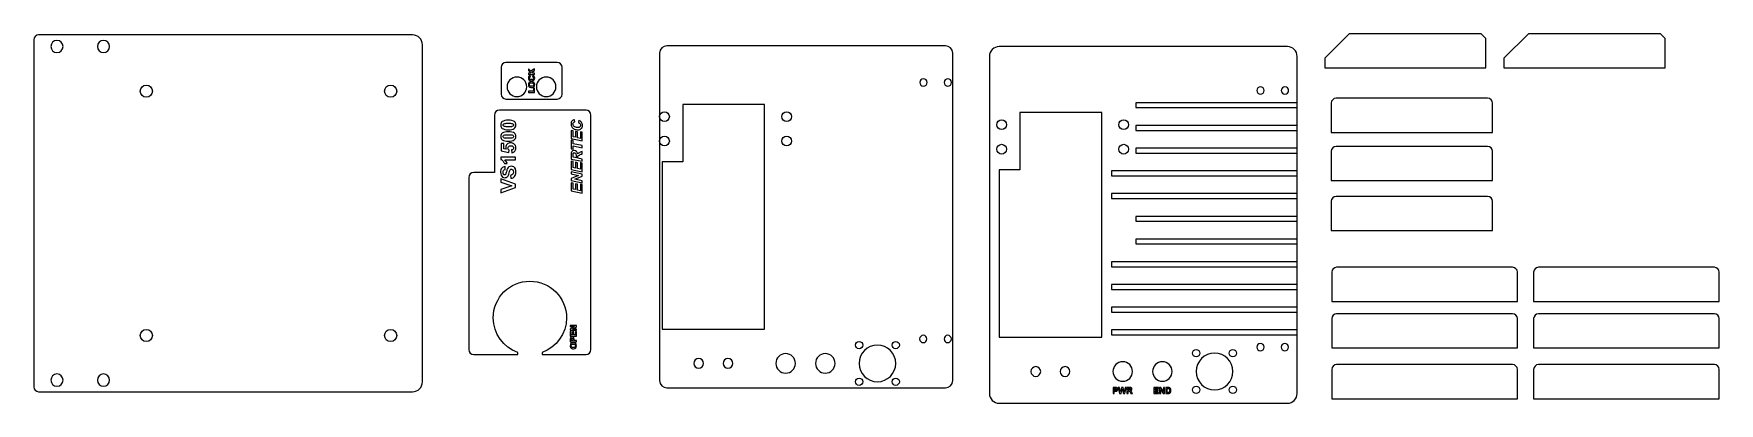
# Model space of a CAD drawing. Header units: millimetres. Extents: x -125 to 565, y -82 to 69.
import ezdxf

# ---------------------------------------------------------------- set-up
doc = ezdxf.new("R2010")
doc.units = ezdxf.units.MM
doc.header["$MEASUREMENT"] = 0
doc.layers.add('Layer 1', color=7, linetype='Continuous')
doc.layers.add('Layer 2', color=7, linetype='Continuous')

msp = doc.modelspace()

# ---------------------------------------------------------------- linework, layer by layer
at = {"layer": 'Layer 1', "color": 250, "lineweight": 9}
for centre, major_axis in [((-78.5565, 45.2963), (0, 2.5)), ((21.4435, 45.2963), (0, 2.5)), ((133.5236, 34.8618), (0, 2)), ((183.5236, 34.8618), (0, 2)), ((271.5198, 31.5316), (0, 2)), ((321.5198, 31.5316), (0, 2)), ((133.5236, 24.8621), (0, 2)), ((183.5236, 24.8621), (0, 2)), ((271.5198, 21.5319), (0, 2)), ((321.5198, 21.5319), (0, 2)), ((-78.5565, -54.7037), (0, 2.5)), ((21.4435, -54.7037), (0, 2.5)), ((213.1929, -58.6382), (0, 1.5)), ((228.1929, -58.6382), (0, 1.5)), ((351.1891, -61.9684), (0, 1.5)), ((366.1891, -61.9684), (0, 1.5)), ((213.1929, -73.6382), (0, 1.5)), ((228.1929, -73.6382), (0, 1.5)), ((351.1891, -76.9684), (0, 1.5)), ((366.1891, -76.9684), (0, 1.5))]:
    msp.add_ellipse(centre, major_axis=major_axis, ratio=1, dxfattribs=at)
for points, knots in [([(-122.6566, 68.3088), (-122.6566, 68.3088), (30.4435, 68.3088), (30.4435, 68.3088), (30.4435, 68.3088), (32.6435, 68.3088), (34.4435, 66.5088), (34.4435, 64.3088), (34.4435, 64.3088), (34.4435, 64.3088), (34.4435, -73.7163), (34.4435, -73.7163), (34.4435, -73.7163), (34.4435, -75.9163), (32.6435, -77.7163), (30.4435, -77.7163), (30.4435, -77.7163), (30.4435, -77.7163), (-122.6566, -77.7163), (-122.6566, -77.7163), (-122.6566, -77.7163), (-123.7566, -77.7163), (-124.6566, -76.8163), (-124.6566, -75.7163), (-124.6566, -75.7163), (-124.6566, -75.7163), (-124.6566, 66.3088), (-124.6566, 66.3088), (-124.6566, 66.3088), (-124.6566, 67.4088), (-123.7566, 68.3088), (-122.6566, 68.3088)], [0, 0, 0, 0, 0.11111111, 0.11111111, 0.11111111, 0.11111111, 0.22222222, 0.22222222, 0.22222222, 0.22222222, 0.33333333, 0.33333333, 0.33333333, 0.33333333, 0.44444444, 0.44444444, 0.44444444, 0.44444444, 0.55555556, 0.55555556, 0.55555556, 0.55555556, 0.66666667, 0.66666667, 0.66666667, 0.66666667, 0.77777778, 0.77777778, 0.77777778, 0.77777778, 1, 1, 1, 1]), ([(-117.6316, 63.5464), (-117.6316, 64.9271), (-116.5123, 66.0464), (-115.1316, 66.0464), (-115.1316, 66.0464), (-113.7509, 66.0464), (-112.6316, 64.9271), (-112.6316, 63.5464), (-112.6316, 63.5464), (-112.6316, 62.1657), (-113.7509, 61.0464), (-115.1316, 61.0464), (-115.1316, 61.0464), (-116.5123, 61.0464), (-117.6316, 62.1657), (-117.6316, 63.5464)], [0, 0, 0, 0, 0.2, 0.2, 0.2, 0.2, 0.4, 0.4, 0.4, 0.4, 0.6, 0.6, 0.6, 0.6, 1, 1, 1, 1]), ([(-98.5816, 63.5464), (-98.5816, 64.9271), (-97.4623, 66.0464), (-96.0816, 66.0464), (-96.0816, 66.0464), (-94.7009, 66.0464), (-93.5816, 64.9271), (-93.5816, 63.5464), (-93.5816, 63.5464), (-93.5816, 62.1657), (-94.7009, 61.0464), (-96.0816, 61.0464), (-96.0816, 61.0464), (-97.4623, 61.0464), (-98.5816, 62.1657), (-98.5816, 63.5464)], [0, 0, 0, 0, 0.2, 0.2, 0.2, 0.2, 0.4, 0.4, 0.4, 0.4, 0.6, 0.6, 0.6, 0.6, 1, 1, 1, 1]), ([(134.5236, 63.8618), (134.5236, 63.8618), (248.5236, 63.8618), (248.5236, 63.8618), (248.5236, 63.8618), (250.1736, 63.8618), (251.5236, 62.5118), (251.5236, 60.8618), (251.5236, 60.8618), (251.5236, 60.8618), (251.5236, -73.1381), (251.5236, -73.1381), (251.5236, -73.1381), (251.5236, -74.7882), (250.1736, -76.1382), (248.5236, -76.1382), (248.5236, -76.1382), (248.5236, -76.1382), (134.5236, -76.1382), (134.5236, -76.1382), (134.5236, -76.1382), (132.8736, -76.1382), (131.5236, -74.7882), (131.5236, -73.1381), (131.5236, -73.1381), (131.5236, -73.1381), (131.5236, 60.8618), (131.5236, 60.8618), (131.5236, 60.8618), (131.5236, 62.5118), (132.8736, 63.8618), (134.5236, 63.8618)], [0, 0, 0, 0, 0.11111111, 0.11111111, 0.11111111, 0.11111111, 0.22222222, 0.22222222, 0.22222222, 0.22222222, 0.33333333, 0.33333333, 0.33333333, 0.33333333, 0.44444444, 0.44444444, 0.44444444, 0.44444444, 0.55555556, 0.55555556, 0.55555556, 0.55555556, 0.66666667, 0.66666667, 0.66666667, 0.66666667, 0.77777778, 0.77777778, 0.77777778, 0.77777778, 1, 1, 1, 1]), ([(270.5199, 63.5316), (270.5199, 63.5316), (388.5199, 63.5316), (388.5199, 63.5316), (388.5199, 63.5316), (390.7198, 63.5316), (392.5198, 61.7315), (392.5198, 59.5316), (392.5198, 59.5316), (392.5198, 59.5316), (392.5198, -78.4685), (392.5198, -78.4685), (392.5198, -78.4685), (392.5198, -80.6684), (390.7198, -82.4685), (388.5199, -82.4685), (388.5199, -82.4685), (388.5199, -82.4685), (270.5199, -82.4685), (270.5199, -82.4685), (270.5199, -82.4685), (268.3198, -82.4685), (266.5198, -80.6684), (266.5198, -78.4685), (266.5198, -78.4685), (266.5198, -78.4685), (266.5198, 59.5316), (266.5198, 59.5316), (266.5198, 59.5316), (266.5198, 61.7315), (268.3198, 63.5316), (270.5199, 63.5316)], [0, 0, 0, 0, 0.11111111, 0.11111111, 0.11111111, 0.11111111, 0.22222222, 0.22222222, 0.22222222, 0.22222222, 0.33333333, 0.33333333, 0.33333333, 0.33333333, 0.44444444, 0.44444444, 0.44444444, 0.44444444, 0.55555556, 0.55555556, 0.55555556, 0.55555556, 0.66666667, 0.66666667, 0.66666667, 0.66666667, 0.77777778, 0.77777778, 0.77777778, 0.77777778, 1, 1, 1, 1]), ([(413.7905, 68.7984), (413.7905, 68.7984), (467.7905, 68.7984), (467.7905, 68.7984), (467.7905, 68.7984), (467.7905, 68.7984), (469.7905, 66.7984), (469.7905, 66.7984), (469.7905, 66.7984), (469.7905, 66.7984), (469.7905, 54.7984), (469.7905, 54.7984), (469.7905, 54.7984), (469.7905, 54.7984), (403.7905, 54.7984), (403.7905, 54.7984), (403.7905, 54.7984), (403.7905, 54.7984), (403.7905, 58.7984), (403.7905, 58.7984), (403.7905, 58.7984), (403.7905, 58.7984), (413.7905, 68.7984), (413.7905, 68.7984)], [0, 0, 0, 0, 0.14285714, 0.14285714, 0.14285714, 0.14285714, 0.28571429, 0.28571429, 0.28571429, 0.28571429, 0.42857143, 0.42857143, 0.42857143, 0.42857143, 0.57142857, 0.57142857, 0.57142857, 0.57142857, 0.71428571, 0.71428571, 0.71428571, 0.71428571, 1, 1, 1, 1]), ([(487.162, 68.7984), (487.162, 68.7984), (541.162, 68.7984), (541.162, 68.7984), (541.162, 68.7984), (541.162, 68.7984), (543.162, 66.7984), (543.162, 66.7984), (543.162, 66.7984), (543.162, 66.7984), (543.162, 54.7984), (543.162, 54.7984), (543.162, 54.7984), (543.162, 54.7984), (477.162, 54.7984), (477.162, 54.7984), (477.162, 54.7984), (477.162, 54.7984), (477.162, 58.7984), (477.162, 58.7984), (477.162, 58.7984), (477.162, 58.7984), (487.162, 68.7984), (487.162, 68.7984)], [0, 0, 0, 0, 0.14285714, 0.14285714, 0.14285714, 0.14285714, 0.28571429, 0.28571429, 0.28571429, 0.28571429, 0.42857143, 0.42857143, 0.42857143, 0.42857143, 0.57142857, 0.57142857, 0.57142857, 0.57142857, 0.71428571, 0.71428571, 0.71428571, 0.71428571, 1, 1, 1, 1]), ([(91.6266, 55.0724), (91.6266, 55.0724), (91.6266, 44.0725), (91.6266, 44.0725), (91.6266, 44.0725), (91.6266, 42.9725), (90.7265, 42.0725), (89.6265, 42.0725), (89.6265, 42.0725), (89.6265, 42.0725), (68.6267, 42.0725), (68.6267, 42.0725), (68.6267, 42.0725), (67.5267, 42.0725), (66.6266, 42.9725), (66.6266, 44.0725), (66.6266, 44.0725), (66.6266, 44.0725), (66.6266, 55.0724), (66.6266, 55.0724), (66.6266, 55.0724), (66.6266, 56.1724), (67.5267, 57.0725), (68.6267, 57.0725), (68.6267, 57.0725), (68.6267, 57.0725), (89.6265, 57.0725), (89.6265, 57.0725), (89.6265, 57.0725), (90.7265, 57.0725), (91.6266, 56.1724), (91.6266, 55.0724)], [0, 0, 0, 0, 0.11111111, 0.11111111, 0.11111111, 0.11111111, 0.22222222, 0.22222222, 0.22222222, 0.22222222, 0.33333333, 0.33333333, 0.33333333, 0.33333333, 0.44444444, 0.44444444, 0.44444444, 0.44444444, 0.55555556, 0.55555556, 0.55555556, 0.55555556, 0.66666667, 0.66666667, 0.66666667, 0.66666667, 0.77777778, 0.77777778, 0.77777778, 0.77777778, 1, 1, 1, 1]), ([(77.1271, 47.0725), (77.1271, 44.8633), (75.3362, 43.0725), (73.1271, 43.0725), (73.1271, 43.0725), (70.918, 43.0725), (69.1271, 44.8633), (69.1271, 47.0725), (69.1271, 47.0725), (69.1271, 49.2817), (70.918, 51.0725), (73.1271, 51.0725), (73.1271, 51.0725), (75.3362, 51.0725), (77.1271, 49.2817), (77.1271, 47.0725)], [0, 0, 0, 0, 0.2, 0.2, 0.2, 0.2, 0.4, 0.4, 0.4, 0.4, 0.6, 0.6, 0.6, 0.6, 1, 1, 1, 1]), ([(89.1271, 47.0725), (89.1271, 44.8633), (87.3362, 43.0725), (85.1271, 43.0725), (85.1271, 43.0725), (82.918, 43.0725), (81.1271, 44.8633), (81.1271, 47.0725), (81.1271, 47.0725), (81.1271, 49.2817), (82.918, 51.0725), (85.1271, 51.0725), (85.1271, 51.0725), (87.3362, 51.0725), (89.1271, 49.2817), (89.1271, 47.0725)], [0, 0, 0, 0, 0.2, 0.2, 0.2, 0.2, 0.4, 0.4, 0.4, 0.4, 0.6, 0.6, 0.6, 0.6, 1, 1, 1, 1]), ([(241.0236, 48.8618), (241.0236, 48.0334), (240.352, 47.3618), (239.5236, 47.3618), (239.5236, 47.3618), (238.6952, 47.3618), (238.0236, 48.0334), (238.0236, 48.8618), (238.0236, 48.8618), (238.0236, 49.6902), (238.6952, 50.3618), (239.5236, 50.3618), (239.5236, 50.3618), (240.352, 50.3618), (241.0236, 49.6902), (241.0236, 48.8618)], [0, 0, 0, 0, 0.2, 0.2, 0.2, 0.2, 0.4, 0.4, 0.4, 0.4, 0.6, 0.6, 0.6, 0.6, 1, 1, 1, 1]), ([(251.0236, 48.8618), (251.0236, 48.0334), (250.352, 47.3618), (249.5236, 47.3618), (249.5236, 47.3618), (248.6952, 47.3618), (248.0236, 48.0334), (248.0236, 48.8618), (248.0236, 48.8618), (248.0236, 49.6902), (248.6952, 50.3618), (249.5236, 50.3618), (249.5236, 50.3618), (250.352, 50.3618), (251.0236, 49.6902), (251.0236, 48.8618)], [0, 0, 0, 0, 0.2, 0.2, 0.2, 0.2, 0.4, 0.4, 0.4, 0.4, 0.6, 0.6, 0.6, 0.6, 1, 1, 1, 1]), ([(379.0198, 45.5316), (379.0198, 44.7032), (378.3482, 44.0316), (377.5198, 44.0316), (377.5198, 44.0316), (376.6914, 44.0316), (376.0198, 44.7032), (376.0198, 45.5316), (376.0198, 45.5316), (376.0198, 46.36), (376.6914, 47.0316), (377.5198, 47.0316), (377.5198, 47.0316), (378.3482, 47.0316), (379.0198, 46.36), (379.0198, 45.5316)], [0, 0, 0, 0, 0.2, 0.2, 0.2, 0.2, 0.4, 0.4, 0.4, 0.4, 0.6, 0.6, 0.6, 0.6, 1, 1, 1, 1]), ([(389.0198, 45.5316), (389.0198, 44.7032), (388.3482, 44.0316), (387.5198, 44.0316), (387.5198, 44.0316), (386.6914, 44.0316), (386.0198, 44.7032), (386.0198, 45.5316), (386.0198, 45.5316), (386.0198, 46.36), (386.6914, 47.0316), (387.5198, 47.0316), (387.5198, 47.0316), (388.3482, 47.0316), (389.0198, 46.36), (389.0198, 45.5316)], [0, 0, 0, 0, 0.2, 0.2, 0.2, 0.2, 0.4, 0.4, 0.4, 0.4, 0.6, 0.6, 0.6, 0.6, 1, 1, 1, 1]), ([(408.4572, 42.3836), (408.4572, 42.3836), (470.4572, 42.3836), (470.4572, 42.3836), (470.4572, 42.3836), (471.5572, 42.3836), (472.4572, 41.4836), (472.4572, 40.3836), (472.4572, 40.3836), (472.4572, 40.3836), (472.4572, 28.3836), (472.4572, 28.3836), (472.4572, 28.3836), (472.4572, 28.3836), (406.4572, 28.3836), (406.4572, 28.3836), (406.4572, 28.3836), (406.4572, 28.3836), (406.4572, 40.3836), (406.4572, 40.3836), (406.4572, 40.3836), (406.4572, 41.4836), (407.3572, 42.3836), (408.4572, 42.3836)], [0, 0, 0, 0, 0.14285714, 0.14285714, 0.14285714, 0.14285714, 0.28571429, 0.28571429, 0.28571429, 0.28571429, 0.42857143, 0.42857143, 0.42857143, 0.42857143, 0.57142857, 0.57142857, 0.57142857, 0.57142857, 0.71428571, 0.71428571, 0.71428571, 0.71428571, 1, 1, 1, 1]), ([(65.9421, 37.5119), (65.9421, 37.5119), (101.4421, 37.5119), (101.4421, 37.5119), (101.4421, 37.5119), (102.5421, 37.5119), (103.4421, 36.6118), (103.4421, 35.5119), (103.4421, 35.5119), (103.4421, 35.5119), (103.4421, -60.4881), (103.4421, -60.4881), (103.4421, -60.4881), (103.4421, -61.5881), (102.5421, -62.4881), (101.4421, -62.4881), (101.4421, -62.4881), (101.4421, -62.4881), (83.4421, -62.4881), (83.4421, -62.4881), (83.4421, -62.4881), (83.4421, -62.4881), (83.4421, -61.6334), (83.4421, -61.6334), (83.4421, -61.6334), (89.2678, -59.5741), (93.4421, -54.019), (93.4421, -47.4881), (93.4421, -47.4881), (93.4421, -39.2038), (86.7264, -32.4881), (78.4421, -32.4881), (78.4421, -32.4881), (70.1578, -32.4881), (63.4421, -39.2038), (63.4421, -47.4881), (63.4421, -47.4881), (63.4421, -54.019), (67.6164, -59.5741), (73.4421, -61.6334), (73.4421, -61.6334), (73.4421, -61.6334), (73.4421, -62.4881), (73.4421, -62.4881), (73.4421, -62.4881), (73.4421, -62.4881), (55.4421, -62.4881), (55.4421, -62.4881), (55.4421, -62.4881), (54.3422, -62.4881), (53.4421, -61.5881), (53.4421, -60.4881), (53.4421, -60.4881), (53.4421, -60.4881), (53.4421, -9.5326), (53.4421, -9.5326), (53.4421, -9.5326), (53.4421, -9.5326), (53.4421, 10.0119), (53.4421, 10.0119), (53.4421, 10.0119), (53.4421, 11.1119), (54.3421, 12.0119), (55.4421, 12.0119), (55.4421, 12.0119), (55.4421, 12.0119), (63.9421, 12.0119), (63.9421, 12.0119), (63.9421, 12.0119), (63.9421, 12.0119), (63.9421, 35.5119), (63.9421, 35.5119), (63.9421, 35.5119), (63.9421, 36.6119), (64.8421, 37.5119), (65.9421, 37.5119)], [0, 0, 0, 0, 0.05, 0.05, 0.05, 0.05, 0.1, 0.1, 0.1, 0.1, 0.15, 0.15, 0.15, 0.15, 0.2, 0.2, 0.2, 0.2, 0.25, 0.25, 0.25, 0.25, 0.3, 0.3, 0.3, 0.3, 0.35, 0.35, 0.35, 0.35, 0.4, 0.4, 0.4, 0.4, 0.45, 0.45, 0.45, 0.45, 0.5, 0.5, 0.5, 0.5, 0.55, 0.55, 0.55, 0.55, 0.6, 0.6, 0.6, 0.6, 0.65, 0.65, 0.65, 0.65, 0.7, 0.7, 0.7, 0.7, 0.75, 0.75, 0.75, 0.75, 0.8, 0.8, 0.8, 0.8, 0.85, 0.85, 0.85, 0.85, 0.9, 0.9, 0.9, 0.9, 1, 1, 1, 1]), ([(141.0236, 39.8618), (141.0236, 39.8618), (174.5235, 39.8618), (174.5235, 39.8618), (174.5235, 39.8618), (174.5235, 39.8618), (174.5235, -52.1383), (174.5235, -52.1383), (174.5235, -52.1383), (174.5235, -52.1383), (132.5235, -52.1383), (132.5235, -52.1383), (132.5235, -52.1383), (132.5235, -52.1383), (132.5235, 16.3618), (132.5235, 16.3618), (132.5235, 16.3618), (132.5235, 16.3618), (141.0236, 16.3618), (141.0236, 16.3618), (141.0236, 16.3618), (141.0236, 16.3618), (141.0236, 39.8618), (141.0236, 39.8618)], [0, 0, 0, 0, 0.14285714, 0.14285714, 0.14285714, 0.14285714, 0.28571429, 0.28571429, 0.28571429, 0.28571429, 0.42857143, 0.42857143, 0.42857143, 0.42857143, 0.57142857, 0.57142857, 0.57142857, 0.57142857, 0.71428571, 0.71428571, 0.71428571, 0.71428571, 1, 1, 1, 1]), ([(279.0198, 36.5316), (279.0198, 36.5316), (312.5197, 36.5316), (312.5197, 36.5316), (312.5197, 36.5316), (312.5197, 36.5316), (312.5197, -55.4685), (312.5197, -55.4685), (312.5197, -55.4685), (312.5197, -55.4685), (270.5197, -55.4685), (270.5197, -55.4685), (270.5197, -55.4685), (270.5197, -55.4685), (270.5197, 13.0316), (270.5197, 13.0316), (270.5197, 13.0316), (270.5197, 13.0316), (279.0198, 13.0316), (279.0198, 13.0316), (279.0198, 13.0316), (279.0198, 13.0316), (279.0198, 36.5316), (279.0198, 36.5316)], [0, 0, 0, 0, 0.14285714, 0.14285714, 0.14285714, 0.14285714, 0.28571429, 0.28571429, 0.28571429, 0.28571429, 0.42857143, 0.42857143, 0.42857143, 0.42857143, 0.57142857, 0.57142857, 0.57142857, 0.57142857, 0.71428571, 0.71428571, 0.71428571, 0.71428571, 1, 1, 1, 1]), ([(408.4572, 22.6876), (408.4572, 22.6876), (470.4572, 22.6876), (470.4572, 22.6876), (470.4572, 22.6876), (471.5572, 22.6876), (472.4572, 21.7876), (472.4572, 20.6876), (472.4572, 20.6876), (472.4572, 20.6876), (472.4572, 8.6876), (472.4572, 8.6876), (472.4572, 8.6876), (472.4572, 8.6876), (406.4572, 8.6876), (406.4572, 8.6876), (406.4572, 8.6876), (406.4572, 8.6876), (406.4572, 20.6876), (406.4572, 20.6876), (406.4572, 20.6876), (406.4572, 21.7876), (407.3572, 22.6876), (408.4572, 22.6876)], [0, 0, 0, 0, 0.14285714, 0.14285714, 0.14285714, 0.14285714, 0.28571429, 0.28571429, 0.28571429, 0.28571429, 0.42857143, 0.42857143, 0.42857143, 0.42857143, 0.57142857, 0.57142857, 0.57142857, 0.57142857, 0.71428571, 0.71428571, 0.71428571, 0.71428571, 1, 1, 1, 1]), ([(408.4572, 2.2224), (408.4572, 2.2224), (470.4572, 2.2224), (470.4572, 2.2224), (470.4572, 2.2224), (471.5572, 2.2224), (472.4572, 1.3224), (472.4572, 0.2224), (472.4572, 0.2224), (472.4572, 0.2224), (472.4572, -11.7776), (472.4572, -11.7776), (472.4572, -11.7776), (472.4572, -11.7776), (406.4572, -11.7776), (406.4572, -11.7776), (406.4572, -11.7776), (406.4572, -11.7776), (406.4572, 0.2224), (406.4572, 0.2224), (406.4572, 0.2224), (406.4572, 1.3224), (407.3572, 2.2224), (408.4572, 2.2224)], [0, 0, 0, 0, 0.14285714, 0.14285714, 0.14285714, 0.14285714, 0.28571429, 0.28571429, 0.28571429, 0.28571429, 0.42857143, 0.42857143, 0.42857143, 0.42857143, 0.57142857, 0.57142857, 0.57142857, 0.57142857, 0.71428571, 0.71428571, 0.71428571, 0.71428571, 1, 1, 1, 1]), ([(408.6605, -26.8044), (408.6605, -26.8044), (480.6605, -26.8044), (480.6605, -26.8044), (480.6605, -26.8044), (481.7605, -26.8044), (482.6605, -27.7044), (482.6605, -28.8044), (482.6605, -28.8044), (482.6605, -28.8044), (482.6605, -40.8044), (482.6605, -40.8044), (482.6605, -40.8044), (482.6605, -40.8044), (406.6605, -40.8044), (406.6605, -40.8044), (406.6605, -40.8044), (406.6605, -40.8044), (406.6605, -28.8044), (406.6605, -28.8044), (406.6605, -28.8044), (406.6605, -27.7044), (407.5605, -26.8044), (408.6605, -26.8044)], [0, 0, 0, 0, 0.14285714, 0.14285714, 0.14285714, 0.14285714, 0.28571429, 0.28571429, 0.28571429, 0.28571429, 0.42857143, 0.42857143, 0.42857143, 0.42857143, 0.57142857, 0.57142857, 0.57142857, 0.57142857, 0.71428571, 0.71428571, 0.71428571, 0.71428571, 1, 1, 1, 1]), ([(491.2926, -26.8044), (491.2926, -26.8044), (563.2926, -26.8044), (563.2926, -26.8044), (563.2926, -26.8044), (564.3926, -26.8044), (565.2926, -27.7044), (565.2926, -28.8044), (565.2926, -28.8044), (565.2926, -28.8044), (565.2926, -40.8044), (565.2926, -40.8044), (565.2926, -40.8044), (565.2926, -40.8044), (489.2926, -40.8044), (489.2926, -40.8044), (489.2926, -40.8044), (489.2926, -40.8044), (489.2926, -28.8044), (489.2926, -28.8044), (489.2926, -28.8044), (489.2926, -27.7044), (490.1926, -26.8044), (491.2926, -26.8044)], [0, 0, 0, 0, 0.14285714, 0.14285714, 0.14285714, 0.14285714, 0.28571429, 0.28571429, 0.28571429, 0.28571429, 0.42857143, 0.42857143, 0.42857143, 0.42857143, 0.57142857, 0.57142857, 0.57142857, 0.57142857, 0.71428571, 0.71428571, 0.71428571, 0.71428571, 1, 1, 1, 1]), ([(408.6605, -45.8095), (408.6605, -45.8095), (480.6605, -45.8095), (480.6605, -45.8095), (480.6605, -45.8095), (481.7605, -45.8095), (482.6605, -46.7095), (482.6605, -47.8095), (482.6605, -47.8095), (482.6605, -47.8095), (482.6605, -59.8095), (482.6605, -59.8095), (482.6605, -59.8095), (482.6605, -59.8095), (406.6605, -59.8095), (406.6605, -59.8095), (406.6605, -59.8095), (406.6605, -59.8095), (406.6605, -47.8095), (406.6605, -47.8095), (406.6605, -47.8095), (406.6605, -46.7095), (407.5605, -45.8095), (408.6605, -45.8095)], [0, 0, 0, 0, 0.14285714, 0.14285714, 0.14285714, 0.14285714, 0.28571429, 0.28571429, 0.28571429, 0.28571429, 0.42857143, 0.42857143, 0.42857143, 0.42857143, 0.57142857, 0.57142857, 0.57142857, 0.57142857, 0.71428571, 0.71428571, 0.71428571, 0.71428571, 1, 1, 1, 1]), ([(491.2926, -45.8095), (491.2926, -45.8095), (563.2926, -45.8095), (563.2926, -45.8095), (563.2926, -45.8095), (564.3926, -45.8095), (565.2926, -46.7095), (565.2926, -47.8095), (565.2926, -47.8095), (565.2926, -47.8095), (565.2926, -59.8095), (565.2926, -59.8095), (565.2926, -59.8095), (565.2926, -59.8095), (489.2926, -59.8095), (489.2926, -59.8095), (489.2926, -59.8095), (489.2926, -59.8095), (489.2926, -47.8095), (489.2926, -47.8095), (489.2926, -47.8095), (489.2926, -46.7095), (490.1926, -45.8095), (491.2926, -45.8095)], [0, 0, 0, 0, 0.14285714, 0.14285714, 0.14285714, 0.14285714, 0.28571429, 0.28571429, 0.28571429, 0.28571429, 0.42857143, 0.42857143, 0.42857143, 0.42857143, 0.57142857, 0.57142857, 0.57142857, 0.57142857, 0.71428571, 0.71428571, 0.71428571, 0.71428571, 1, 1, 1, 1]), ([(240.9666, -56.1382), (240.9666, -56.9666), (240.295, -57.6382), (239.4666, -57.6382), (239.4666, -57.6382), (238.6382, -57.6382), (237.9666, -56.9666), (237.9666, -56.1382), (237.9666, -56.1382), (237.9666, -55.3098), (238.6382, -54.6382), (239.4666, -54.6382), (239.4666, -54.6382), (240.295, -54.6382), (240.9666, -55.3098), (240.9666, -56.1382)], [0, 0, 0, 0, 0.2, 0.2, 0.2, 0.2, 0.4, 0.4, 0.4, 0.4, 0.6, 0.6, 0.6, 0.6, 1, 1, 1, 1]), ([(250.9666, -56.1382), (250.9666, -56.9666), (250.295, -57.6382), (249.4666, -57.6382), (249.4666, -57.6382), (248.6382, -57.6382), (247.9666, -56.9666), (247.9666, -56.1382), (247.9666, -56.1382), (247.9666, -55.3098), (248.6382, -54.6382), (249.4666, -54.6382), (249.4666, -54.6382), (250.295, -54.6382), (250.9666, -55.3098), (250.9666, -56.1382)], [0, 0, 0, 0, 0.2, 0.2, 0.2, 0.2, 0.4, 0.4, 0.4, 0.4, 0.6, 0.6, 0.6, 0.6, 1, 1, 1, 1]), ([(228.1929, -66.1382), (228.1929, -70.2804), (224.8349, -73.6382), (220.6929, -73.6382), (220.6929, -73.6382), (216.5509, -73.6382), (213.1929, -70.2804), (213.1929, -66.1382), (213.1929, -66.1382), (213.1929, -61.996), (216.5509, -58.6382), (220.6929, -58.6382), (220.6929, -58.6382), (224.8349, -58.6382), (228.1929, -61.996), (228.1929, -66.1382)], [0, 0, 0, 0, 0.2, 0.2, 0.2, 0.2, 0.4, 0.4, 0.4, 0.4, 0.6, 0.6, 0.6, 0.6, 1, 1, 1, 1]), ([(366.1891, -69.4684), (366.1891, -73.6106), (362.8311, -76.9684), (358.6891, -76.9684), (358.6891, -76.9684), (354.5471, -76.9684), (351.1891, -73.6106), (351.1891, -69.4684), (351.1891, -69.4684), (351.1891, -65.3262), (354.5471, -61.9684), (358.6891, -61.9684), (358.6891, -61.9684), (362.8311, -61.9684), (366.1891, -65.3262), (366.1891, -69.4684)], [0, 0, 0, 0, 0.2, 0.2, 0.2, 0.2, 0.4, 0.4, 0.4, 0.4, 0.6, 0.6, 0.6, 0.6, 1, 1, 1, 1]), ([(378.9628, -59.4684), (378.9628, -60.2968), (378.2912, -60.9684), (377.4628, -60.9684), (377.4628, -60.9684), (376.6344, -60.9684), (375.9628, -60.2968), (375.9628, -59.4684), (375.9628, -59.4684), (375.9628, -58.64), (376.6344, -57.9684), (377.4628, -57.9684), (377.4628, -57.9684), (378.2912, -57.9684), (378.9628, -58.64), (378.9628, -59.4684)], [0, 0, 0, 0, 0.2, 0.2, 0.2, 0.2, 0.4, 0.4, 0.4, 0.4, 0.6, 0.6, 0.6, 0.6, 1, 1, 1, 1]), ([(388.9628, -59.4684), (388.9628, -60.2968), (388.2912, -60.9684), (387.4628, -60.9684), (387.4628, -60.9684), (386.6344, -60.9684), (385.9628, -60.2968), (385.9628, -59.4684), (385.9628, -59.4684), (385.9628, -58.64), (386.6344, -57.9684), (387.4628, -57.9684), (387.4628, -57.9684), (388.2912, -57.9684), (388.9628, -58.64), (388.9628, -59.4684)], [0, 0, 0, 0, 0.2, 0.2, 0.2, 0.2, 0.4, 0.4, 0.4, 0.4, 0.6, 0.6, 0.6, 0.6, 1, 1, 1, 1]), ([(149.5242, -66.1382), (149.5242, -67.2428), (148.6287, -68.1382), (147.5242, -68.1382), (147.5242, -68.1382), (146.4197, -68.1382), (145.5242, -67.2428), (145.5242, -66.1382), (145.5242, -66.1382), (145.5242, -65.0336), (146.4197, -64.1382), (147.5242, -64.1382), (147.5242, -64.1382), (148.6287, -64.1382), (149.5242, -65.0336), (149.5242, -66.1382)], [0, 0, 0, 0, 0.2, 0.2, 0.2, 0.2, 0.4, 0.4, 0.4, 0.4, 0.6, 0.6, 0.6, 0.6, 1, 1, 1, 1]), ([(161.5242, -66.1382), (161.5242, -67.2428), (160.6287, -68.1382), (159.5242, -68.1382), (159.5242, -68.1382), (158.4197, -68.1382), (157.5242, -67.2428), (157.5242, -66.1382), (157.5242, -66.1382), (157.5242, -65.0336), (158.4197, -64.1382), (159.5242, -64.1382), (159.5242, -64.1382), (160.6287, -64.1382), (161.5242, -65.0336), (161.5242, -66.1382)], [0, 0, 0, 0, 0.2, 0.2, 0.2, 0.2, 0.4, 0.4, 0.4, 0.4, 0.6, 0.6, 0.6, 0.6, 1, 1, 1, 1]), ([(187.122, -66.1382), (187.122, -68.3474), (185.3311, -70.1382), (183.122, -70.1382), (183.122, -70.1382), (180.9129, -70.1382), (179.122, -68.3474), (179.122, -66.1382), (179.122, -66.1382), (179.122, -63.929), (180.9129, -62.1382), (183.122, -62.1382), (183.122, -62.1382), (185.3311, -62.1382), (187.122, -63.929), (187.122, -66.1382)], [0, 0, 0, 0, 0.2, 0.2, 0.2, 0.2, 0.4, 0.4, 0.4, 0.4, 0.6, 0.6, 0.6, 0.6, 1, 1, 1, 1]), ([(203.3498, -66.1382), (203.3498, -68.3474), (201.5589, -70.1382), (199.3498, -70.1382), (199.3498, -70.1382), (197.1407, -70.1382), (195.3498, -68.3474), (195.3498, -66.1382), (195.3498, -66.1382), (195.3498, -63.929), (197.1407, -62.1382), (199.3498, -62.1382), (199.3498, -62.1382), (201.5589, -62.1382), (203.3498, -63.929), (203.3498, -66.1382)], [0, 0, 0, 0, 0.2, 0.2, 0.2, 0.2, 0.4, 0.4, 0.4, 0.4, 0.6, 0.6, 0.6, 0.6, 1, 1, 1, 1]), ([(287.5204, -69.4684), (287.5204, -70.573), (286.6249, -71.4684), (285.5204, -71.4684), (285.5204, -71.4684), (284.4159, -71.4684), (283.5204, -70.573), (283.5204, -69.4684), (283.5204, -69.4684), (283.5204, -68.3638), (284.4159, -67.4684), (285.5204, -67.4684), (285.5204, -67.4684), (286.6249, -67.4684), (287.5204, -68.3638), (287.5204, -69.4684)], [0, 0, 0, 0, 0.2, 0.2, 0.2, 0.2, 0.4, 0.4, 0.4, 0.4, 0.6, 0.6, 0.6, 0.6, 1, 1, 1, 1]), ([(299.5204, -69.4684), (299.5204, -70.573), (298.6249, -71.4684), (297.5204, -71.4684), (297.5204, -71.4684), (296.4159, -71.4684), (295.5204, -70.573), (295.5204, -69.4684), (295.5204, -69.4684), (295.5204, -68.3638), (296.4159, -67.4684), (297.5204, -67.4684), (297.5204, -67.4684), (298.6249, -67.4684), (299.5204, -68.3638), (299.5204, -69.4684)], [0, 0, 0, 0, 0.2, 0.2, 0.2, 0.2, 0.4, 0.4, 0.4, 0.4, 0.6, 0.6, 0.6, 0.6, 1, 1, 1, 1]), ([(325.1182, -69.4684), (325.1182, -71.6776), (323.3273, -73.4684), (321.1182, -73.4684), (321.1182, -73.4684), (318.9091, -73.4684), (317.1182, -71.6776), (317.1182, -69.4684), (317.1182, -69.4684), (317.1182, -67.2592), (318.9091, -65.4684), (321.1182, -65.4684), (321.1182, -65.4684), (323.3273, -65.4684), (325.1182, -67.2592), (325.1182, -69.4684)], [0, 0, 0, 0, 0.2, 0.2, 0.2, 0.2, 0.4, 0.4, 0.4, 0.4, 0.6, 0.6, 0.6, 0.6, 1, 1, 1, 1]), ([(341.346, -69.4684), (341.346, -71.6776), (339.5551, -73.4684), (337.346, -73.4684), (337.346, -73.4684), (335.1369, -73.4684), (333.346, -71.6776), (333.346, -69.4684), (333.346, -69.4684), (333.346, -67.2592), (335.1369, -65.4684), (337.346, -65.4684), (337.346, -65.4684), (339.5551, -65.4684), (341.346, -67.2592), (341.346, -69.4684)], [0, 0, 0, 0, 0.2, 0.2, 0.2, 0.2, 0.4, 0.4, 0.4, 0.4, 0.6, 0.6, 0.6, 0.6, 1, 1, 1, 1]), ([(408.6605, -66.6206), (408.6605, -66.6206), (480.6605, -66.6206), (480.6605, -66.6206), (480.6605, -66.6206), (481.7605, -66.6206), (482.6605, -67.5206), (482.6605, -68.6206), (482.6605, -68.6206), (482.6605, -68.6206), (482.6605, -80.6206), (482.6605, -80.6206), (482.6605, -80.6206), (482.6605, -80.6206), (406.6605, -80.6206), (406.6605, -80.6206), (406.6605, -80.6206), (406.6605, -80.6206), (406.6605, -68.6206), (406.6605, -68.6206), (406.6605, -68.6206), (406.6605, -67.5206), (407.5605, -66.6206), (408.6605, -66.6206)], [0, 0, 0, 0, 0.14285714, 0.14285714, 0.14285714, 0.14285714, 0.28571429, 0.28571429, 0.28571429, 0.28571429, 0.42857143, 0.42857143, 0.42857143, 0.42857143, 0.57142857, 0.57142857, 0.57142857, 0.57142857, 0.71428571, 0.71428571, 0.71428571, 0.71428571, 1, 1, 1, 1]), ([(491.2926, -66.6206), (491.2926, -66.6206), (563.2926, -66.6206), (563.2926, -66.6206), (563.2926, -66.6206), (564.3926, -66.6206), (565.2926, -67.5206), (565.2926, -68.6206), (565.2926, -68.6206), (565.2926, -68.6206), (565.2926, -80.6206), (565.2926, -80.6206), (565.2926, -80.6206), (565.2926, -80.6206), (489.2926, -80.6206), (489.2926, -80.6206), (489.2926, -80.6206), (489.2926, -80.6206), (489.2926, -68.6206), (489.2926, -68.6206), (489.2926, -68.6206), (489.2926, -67.5206), (490.1926, -66.6206), (491.2926, -66.6206)], [0, 0, 0, 0, 0.14285714, 0.14285714, 0.14285714, 0.14285714, 0.28571429, 0.28571429, 0.28571429, 0.28571429, 0.42857143, 0.42857143, 0.42857143, 0.42857143, 0.57142857, 0.57142857, 0.57142857, 0.57142857, 0.71428571, 0.71428571, 0.71428571, 0.71428571, 1, 1, 1, 1]), ([(-117.6316, -72.9786), (-117.6316, -71.5979), (-116.5123, -70.4786), (-115.1316, -70.4786), (-115.1316, -70.4786), (-113.7509, -70.4786), (-112.6316, -71.5979), (-112.6316, -72.9786), (-112.6316, -72.9786), (-112.6316, -74.3593), (-113.7509, -75.4786), (-115.1316, -75.4786), (-115.1316, -75.4786), (-116.5123, -75.4786), (-117.6316, -74.3593), (-117.6316, -72.9786)], [0, 0, 0, 0, 0.2, 0.2, 0.2, 0.2, 0.4, 0.4, 0.4, 0.4, 0.6, 0.6, 0.6, 0.6, 1, 1, 1, 1]), ([(-98.5816, -72.9786), (-98.5816, -71.5979), (-97.4623, -70.4786), (-96.0816, -70.4786), (-96.0816, -70.4786), (-94.7009, -70.4786), (-93.5816, -71.5979), (-93.5816, -72.9786), (-93.5816, -72.9786), (-93.5816, -74.3593), (-94.7009, -75.4786), (-96.0816, -75.4786), (-96.0816, -75.4786), (-97.4623, -75.4786), (-98.5816, -74.3593), (-98.5816, -72.9786)], [0, 0, 0, 0, 0.2, 0.2, 0.2, 0.2, 0.4, 0.4, 0.4, 0.4, 0.6, 0.6, 0.6, 0.6, 1, 1, 1, 1])]:
    msp.add_open_spline(points, degree=3, knots=knots, dxfattribs=at)
at = {"layer": 'Layer 2', "color": 240, "lineweight": 9}
for points in [[(326.5198, 38.5316), (392.5198, 38.5316), (392.5198, 40.5316), (326.5198, 40.5316), (326.5198, 38.5316)], [(326.5198, 29.2316), (392.5198, 29.2316), (392.5198, 31.2316), (326.5198, 31.2316), (326.5198, 29.2316)], [(326.5198, 19.9316), (392.5198, 19.9316), (392.5198, 21.9316), (326.5198, 21.9316), (326.5198, 19.9316)], [(316.5198, 10.6316), (392.5198, 10.6316), (392.5198, 12.6316), (316.5198, 12.6316), (316.5198, 10.6316)], [(316.5198, 1.3316), (392.5198, 1.3316), (392.5198, 3.3316), (316.5198, 3.3316), (316.5198, 1.3316)], [(326.5198, -7.9684), (392.5198, -7.9684), (392.5198, -5.9684), (326.5198, -5.9684), (326.5198, -7.9684)], [(326.5198, -17.2684), (392.5198, -17.2684), (392.5198, -15.2684), (326.5198, -15.2684), (326.5198, -17.2684)], [(316.5198, -26.5684), (392.5198, -26.5684), (392.5198, -24.5684), (316.5198, -24.5684), (316.5198, -26.5684)], [(316.5198, -35.8684), (392.5198, -35.8684), (392.5198, -33.8684), (316.5198, -33.8684), (316.5198, -35.8684)], [(316.5198, -45.1684), (392.5198, -45.1684), (392.5198, -43.1684), (316.5198, -43.1684), (316.5198, -45.1684)], [(316.5198, -54.4684), (392.5198, -54.4684), (392.5198, -52.4684), (316.5198, -52.4684), (316.5198, -54.4684)]]:
    msp.add_lwpolyline(points, close=True, dxfattribs=at)
for points, knots in [([(79.4582, 51.2146), (79.4582, 51.2146), (79.6099, 51.7085), (79.6099, 51.7085), (79.6099, 51.7085), (79.888, 51.6326), (80.0943, 51.5062), (80.2296, 51.3298), (80.2296, 51.3298), (80.3642, 51.1535), (80.4318, 50.93), (80.4318, 50.659), (80.4318, 50.659), (80.4318, 50.3233), (80.3172, 50.0475), (80.0879, 49.8312), (80.0879, 49.8312), (79.8586, 49.6154), (79.5452, 49.5072), (79.1472, 49.5072), (79.1472, 49.5072), (78.7268, 49.5072), (78.3999, 49.616), (78.167, 49.8329), (78.167, 49.8329), (77.9342, 50.0499), (77.8178, 50.3356), (77.8178, 50.6896), (77.8178, 50.6896), (77.8178, 50.9988), (77.9095, 51.2499), (78.0924, 51.4427), (78.0924, 51.4427), (78.2006, 51.558), (78.3558, 51.6438), (78.5586, 51.7014), (78.5586, 51.7014), (78.5586, 51.7014), (78.6786, 51.197), (78.6786, 51.197), (78.6786, 51.197), (78.548, 51.167), (78.4446, 51.1047), (78.3687, 51.01), (78.3687, 51.01), (78.2929, 50.9148), (78.2552, 50.7995), (78.2552, 50.6643), (78.2552, 50.6643), (78.2552, 50.4767), (78.3223, 50.3245), (78.4569, 50.208), (78.4569, 50.208), (78.591, 50.091), (78.8085, 50.0328), (79.1095, 50.0328), (79.1095, 50.0328), (79.4282, 50.0328), (79.6557, 50.0904), (79.791, 50.2051), (79.791, 50.2051), (79.9268, 50.3203), (79.9944, 50.4697), (79.9944, 50.6537), (79.9944, 50.6537), (79.9944, 50.7895), (79.9515, 50.9065), (79.865, 51.0041), (79.865, 51.0041), (79.7786, 51.1017), (79.6434, 51.1723), (79.4582, 51.2146)], [0, 0, 0, 0, 0.05263158, 0.05263158, 0.05263158, 0.05263158, 0.10526316, 0.10526316, 0.10526316, 0.10526316, 0.15789474, 0.15789474, 0.15789474, 0.15789474, 0.21052632, 0.21052632, 0.21052632, 0.21052632, 0.26315789, 0.26315789, 0.26315789, 0.26315789, 0.31578947, 0.31578947, 0.31578947, 0.31578947, 0.36842105, 0.36842105, 0.36842105, 0.36842105, 0.42105263, 0.42105263, 0.42105263, 0.42105263, 0.47368421, 0.47368421, 0.47368421, 0.47368421, 0.52631579, 0.52631579, 0.52631579, 0.52631579, 0.57894737, 0.57894737, 0.57894737, 0.57894737, 0.63157895, 0.63157895, 0.63157895, 0.63157895, 0.68421053, 0.68421053, 0.68421053, 0.68421053, 0.73684211, 0.73684211, 0.73684211, 0.73684211, 0.78947368, 0.78947368, 0.78947368, 0.78947368, 0.84210526, 0.84210526, 0.84210526, 0.84210526, 0.89473684, 0.89473684, 0.89473684, 0.89473684, 1, 1, 1, 1]), ([(79.1419, 46.7491), (78.8843, 46.7491), (78.668, 46.7879), (78.4928, 46.8649), (78.4928, 46.8649), (78.364, 46.9219), (78.2482, 47.0007), (78.1459, 47.1001), (78.1459, 47.1001), (78.0436, 47.1995), (77.9677, 47.3082), (77.9178, 47.4264), (77.9178, 47.4264), (77.8513, 47.584), (77.8178, 47.7657), (77.8178, 47.9714), (77.8178, 47.9714), (77.8178, 48.3442), (77.9336, 48.6417), (78.1647, 48.8657), (78.1647, 48.8657), (78.3963, 49.0891), (78.718, 49.2008), (79.1301, 49.2008), (79.1301, 49.2008), (79.5387, 49.2008), (79.8586, 49.0897), (80.0891, 48.8681), (80.0891, 48.8681), (80.3201, 48.6464), (80.4354, 48.3495), (80.4354, 47.9785), (80.4354, 47.9785), (80.4354, 47.6028), (80.3207, 47.3035), (80.0908, 47.0819), (80.0908, 47.0819), (79.8615, 46.8602), (79.5452, 46.7491), (79.1419, 46.7491)], [0, 0, 0, 0, 0.09090909, 0.09090909, 0.09090909, 0.09090909, 0.18181818, 0.18181818, 0.18181818, 0.18181818, 0.27272727, 0.27272727, 0.27272727, 0.27272727, 0.36363636, 0.36363636, 0.36363636, 0.36363636, 0.45454545, 0.45454545, 0.45454545, 0.45454545, 0.54545455, 0.54545455, 0.54545455, 0.54545455, 0.63636364, 0.63636364, 0.63636364, 0.63636364, 0.72727273, 0.72727273, 0.72727273, 0.72727273, 0.81818182, 0.81818182, 0.81818182, 0.81818182, 1, 1, 1, 1]), ([(80.3895, 52.1536), (80.3895, 52.1536), (77.8637, 52.1536), (77.8637, 52.1536), (77.8637, 52.1536), (77.8637, 52.1536), (77.8637, 52.6651), (77.8637, 52.6651), (77.8637, 52.6651), (77.8637, 52.6651), (78.9825, 52.6651), (78.9825, 52.6651), (78.9825, 52.6651), (78.9825, 52.6651), (77.8637, 53.6958), (77.8637, 53.6958), (77.8637, 53.6958), (77.8637, 53.6958), (77.8637, 54.3813), (77.8637, 54.3813), (77.8637, 54.3813), (77.8637, 54.3813), (78.8473, 53.4283), (78.8473, 53.4283), (78.8473, 53.4283), (78.8473, 53.4283), (80.3895, 54.4307), (80.3895, 54.4307), (80.3895, 54.4307), (80.3895, 54.4307), (80.3895, 53.771), (80.3895, 53.771), (80.3895, 53.771), (80.3895, 53.771), (79.2036, 53.0761), (79.2036, 53.0761), (79.2036, 53.0761), (79.2036, 53.0761), (79.6258, 52.6651), (79.6258, 52.6651), (79.6258, 52.6651), (79.6258, 52.6651), (80.3895, 52.6651), (80.3895, 52.6651), (80.3895, 52.6651), (80.3895, 52.6651), (80.3895, 52.1536), (80.3895, 52.1536)], [0, 0, 0, 0, 0.07692308, 0.07692308, 0.07692308, 0.07692308, 0.15384615, 0.15384615, 0.15384615, 0.15384615, 0.23076923, 0.23076923, 0.23076923, 0.23076923, 0.30769231, 0.30769231, 0.30769231, 0.30769231, 0.38461538, 0.38461538, 0.38461538, 0.38461538, 0.46153846, 0.46153846, 0.46153846, 0.46153846, 0.53846154, 0.53846154, 0.53846154, 0.53846154, 0.61538462, 0.61538462, 0.61538462, 0.61538462, 0.69230769, 0.69230769, 0.69230769, 0.69230769, 0.76923077, 0.76923077, 0.76923077, 0.76923077, 0.84615385, 0.84615385, 0.84615385, 0.84615385, 1, 1, 1, 1]), ([(79.1248, 47.2747), (79.4112, 47.2747), (79.6281, 47.3412), (79.7763, 47.4734), (79.7763, 47.4734), (79.9238, 47.6057), (79.9979, 47.7739), (79.9979, 47.9773), (79.9979, 47.9773), (79.9979, 48.1813), (79.9244, 48.3483), (79.778, 48.4794), (79.778, 48.4794), (79.631, 48.61), (79.4112, 48.6752), (79.1178, 48.6752), (79.1178, 48.6752), (78.8279, 48.6752), (78.6115, 48.6117), (78.4693, 48.4841), (78.4693, 48.4841), (78.3264, 48.3571), (78.2552, 48.1884), (78.2552, 47.9773), (78.2552, 47.9773), (78.2552, 47.7668), (78.3276, 47.5969), (78.4716, 47.4682), (78.4716, 47.4682), (78.6162, 47.3394), (78.8338, 47.2747), (79.1248, 47.2747)], [0, 0, 0, 0, 0.11111111, 0.11111111, 0.11111111, 0.11111111, 0.22222222, 0.22222222, 0.22222222, 0.22222222, 0.33333333, 0.33333333, 0.33333333, 0.33333333, 0.44444444, 0.44444444, 0.44444444, 0.44444444, 0.55555556, 0.55555556, 0.55555556, 0.55555556, 0.66666667, 0.66666667, 0.66666667, 0.66666667, 0.77777778, 0.77777778, 0.77777778, 0.77777778, 1, 1, 1, 1]), ([(80.3895, 44.7142), (80.3895, 44.7142), (77.8848, 44.7142), (77.8848, 44.7142), (77.8848, 44.7142), (77.8848, 44.7142), (77.8848, 45.2257), (77.8848, 45.2257), (77.8848, 45.2257), (77.8848, 45.2257), (79.9626, 45.2257), (79.9626, 45.2257), (79.9626, 45.2257), (79.9626, 45.2257), (79.9626, 46.4922), (79.9626, 46.4922), (79.9626, 46.4922), (79.9626, 46.4922), (80.3895, 46.4922), (80.3895, 46.4922), (80.3895, 46.4922), (80.3895, 46.4922), (80.3895, 44.7142), (80.3895, 44.7142)], [0, 0, 0, 0, 0.14285714, 0.14285714, 0.14285714, 0.14285714, 0.28571429, 0.28571429, 0.28571429, 0.28571429, 0.42857143, 0.42857143, 0.42857143, 0.42857143, 0.57142857, 0.57142857, 0.57142857, 0.57142857, 0.71428571, 0.71428571, 0.71428571, 0.71428571, 1, 1, 1, 1]), ([(66.523, 31.4327), (66.523, 32.0197), (66.7333, 32.4783), (67.1538, 32.8099), (67.1538, 32.8099), (67.6505, 33.2036), (68.476, 33.4012), (69.6275, 33.4012), (69.6275, 33.4012), (70.7775, 33.4012), (71.6044, 33.2022), (72.1068, 32.8057), (72.1068, 32.8057), (72.5216, 32.4769), (72.7291, 32.0197), (72.7291, 31.4327), (72.7291, 31.4327), (72.7291, 30.8428), (72.5019, 30.3673), (72.0475, 30.0061), (72.0475, 30.0061), (71.5931, 29.6448), (70.7817, 29.4642), (69.6162, 29.4642), (69.6162, 29.4642), (68.4718, 29.4642), (67.6477, 29.6632), (67.1453, 30.0597), (67.1453, 30.0597), (66.7305, 30.3885), (66.523, 30.8457), (66.523, 31.4327)], [0, 0, 0, 0, 0.11111111, 0.11111111, 0.11111111, 0.11111111, 0.22222222, 0.22222222, 0.22222222, 0.22222222, 0.33333333, 0.33333333, 0.33333333, 0.33333333, 0.44444444, 0.44444444, 0.44444444, 0.44444444, 0.55555556, 0.55555556, 0.55555556, 0.55555556, 0.66666667, 0.66666667, 0.66666667, 0.66666667, 0.77777778, 0.77777778, 0.77777778, 0.77777778, 1, 1, 1, 1]), ([(66.523, 26.7239), (66.523, 27.3109), (66.7333, 27.7695), (67.1538, 28.1011), (67.1538, 28.1011), (67.6505, 28.4948), (68.476, 28.6924), (69.6275, 28.6924), (69.6275, 28.6924), (70.7775, 28.6924), (71.6044, 28.4934), (72.1068, 28.0969), (72.1068, 28.0969), (72.5216, 27.7681), (72.7291, 27.3109), (72.7291, 26.7239), (72.7291, 26.7239), (72.7291, 26.134), (72.5019, 25.6585), (72.0475, 25.2973), (72.0475, 25.2973), (71.5931, 24.936), (70.7817, 24.7554), (69.6162, 24.7554), (69.6162, 24.7554), (68.4718, 24.7554), (67.6477, 24.9544), (67.1453, 25.3509), (67.1453, 25.3509), (66.7305, 25.6797), (66.523, 26.1369), (66.523, 26.7239)], [0, 0, 0, 0, 0.11111111, 0.11111111, 0.11111111, 0.11111111, 0.22222222, 0.22222222, 0.22222222, 0.22222222, 0.33333333, 0.33333333, 0.33333333, 0.33333333, 0.44444444, 0.44444444, 0.44444444, 0.44444444, 0.55555556, 0.55555556, 0.55555556, 0.55555556, 0.66666667, 0.66666667, 0.66666667, 0.66666667, 0.77777778, 0.77777778, 0.77777778, 0.77777778, 1, 1, 1, 1]), ([(67.4882, 31.4327), (67.4882, 31.2944), (67.5334, 31.1702), (67.6237, 31.063), (67.6237, 31.063), (67.7126, 30.9543), (67.8735, 30.8697), (68.1063, 30.8104), (68.1063, 30.8104), (68.4069, 30.7314), (68.9149, 30.6919), (69.6275, 30.6919), (69.6275, 30.6919), (70.3415, 30.6919), (70.8311, 30.7271), (71.0978, 30.7977), (71.0978, 30.7977), (71.3645, 30.8682), (71.5423, 30.9571), (71.6312, 31.0644), (71.6312, 31.0644), (71.7201, 31.1716), (71.7639, 31.2944), (71.7639, 31.4327), (71.7639, 31.4327), (71.7639, 31.571), (71.7187, 31.6951), (71.6284, 31.8038), (71.6284, 31.8038), (71.5395, 31.911), (71.3786, 31.9957), (71.1458, 32.055), (71.1458, 32.055), (70.8481, 32.134), (70.3415, 32.1735), (69.6275, 32.1735), (69.6275, 32.1735), (68.9149, 32.1735), (68.4252, 32.1382), (68.1585, 32.0677), (68.1585, 32.0677), (67.8918, 31.9971), (67.7126, 31.9082), (67.6237, 31.801), (67.6237, 31.801), (67.5334, 31.6937), (67.4882, 31.571), (67.4882, 31.4327)], [0, 0, 0, 0, 0.07692308, 0.07692308, 0.07692308, 0.07692308, 0.15384615, 0.15384615, 0.15384615, 0.15384615, 0.23076923, 0.23076923, 0.23076923, 0.23076923, 0.30769231, 0.30769231, 0.30769231, 0.30769231, 0.38461538, 0.38461538, 0.38461538, 0.38461538, 0.46153846, 0.46153846, 0.46153846, 0.46153846, 0.53846154, 0.53846154, 0.53846154, 0.53846154, 0.61538462, 0.61538462, 0.61538462, 0.61538462, 0.69230769, 0.69230769, 0.69230769, 0.69230769, 0.76923077, 0.76923077, 0.76923077, 0.76923077, 0.84615385, 0.84615385, 0.84615385, 0.84615385, 1, 1, 1, 1]), ([(98.2751, 32.4199), (98.2751, 32.4199), (98.418, 33.3597), (98.418, 33.3597), (98.418, 33.3597), (98.9271, 33.1766), (99.3165, 32.9003), (99.5854, 32.5331), (99.5854, 32.5331), (99.8552, 32.1669), (99.9897, 31.7362), (99.9897, 31.243), (99.9897, 31.243), (99.9897, 30.6884), (99.8224, 30.2545), (99.4869, 29.9423), (99.4869, 29.9423), (99.1514, 29.6301), (98.6646, 29.4735), (98.0264, 29.4735), (98.0264, 29.4735), (97.5089, 29.4735), (97.0358, 29.5782), (96.6062, 29.7878), (96.6062, 29.7878), (96.1765, 29.9973), (95.8473, 30.2873), (95.6198, 30.6598), (95.6198, 30.6598), (95.3922, 31.0313), (95.2779, 31.4356), (95.2779, 31.8727), (95.2779, 31.8727), (95.2779, 32.3648), (95.4102, 32.7617), (95.6738, 33.0654), (95.6738, 33.0654), (95.9383, 33.3692), (96.2971, 33.547), (96.7533, 33.601), (96.7533, 33.601), (96.7533, 33.601), (96.84, 32.7056), (96.84, 32.7056), (96.84, 32.7056), (96.5744, 32.6559), (96.3828, 32.5606), (96.2633, 32.4199), (96.2633, 32.4199), (96.1437, 32.2791), (96.0844, 32.0918), (96.0844, 31.8568), (96.0844, 31.8568), (96.0844, 31.5996), (96.1627, 31.3594), (96.3204, 31.1361), (96.3204, 31.1361), (96.4781, 30.9128), (96.7247, 30.735), (97.0602, 30.6016), (97.0602, 30.6016), (97.3946, 30.4672), (97.729, 30.4006), (98.0635, 30.4006), (98.0635, 30.4006), (98.4286, 30.4006), (98.7112, 30.4873), (98.9101, 30.6609), (98.9101, 30.6609), (99.1091, 30.8345), (99.2086, 31.0514), (99.2086, 31.3097), (99.2086, 31.3097), (99.2086, 31.551), (99.1303, 31.7711), (98.9726, 31.9711), (98.9726, 31.9711), (98.816, 32.1722), (98.5831, 32.3214), (98.2751, 32.4199)], [0, 0, 0, 0, 0.04761905, 0.04761905, 0.04761905, 0.04761905, 0.0952381, 0.0952381, 0.0952381, 0.0952381, 0.14285714, 0.14285714, 0.14285714, 0.14285714, 0.19047619, 0.19047619, 0.19047619, 0.19047619, 0.23809524, 0.23809524, 0.23809524, 0.23809524, 0.28571429, 0.28571429, 0.28571429, 0.28571429, 0.33333333, 0.33333333, 0.33333333, 0.33333333, 0.38095238, 0.38095238, 0.38095238, 0.38095238, 0.42857143, 0.42857143, 0.42857143, 0.42857143, 0.47619048, 0.47619048, 0.47619048, 0.47619048, 0.52380952, 0.52380952, 0.52380952, 0.52380952, 0.57142857, 0.57142857, 0.57142857, 0.57142857, 0.61904762, 0.61904762, 0.61904762, 0.61904762, 0.66666667, 0.66666667, 0.66666667, 0.66666667, 0.71428571, 0.71428571, 0.71428571, 0.71428571, 0.76190476, 0.76190476, 0.76190476, 0.76190476, 0.80952381, 0.80952381, 0.80952381, 0.80952381, 0.85714286, 0.85714286, 0.85714286, 0.85714286, 0.9047619, 0.9047619, 0.9047619, 0.9047619, 1, 1, 1, 1]), ([(99.9071, 24.8951), (99.9071, 24.8951), (95.3605, 25.8476), (95.3605, 25.8476), (95.3605, 25.8476), (95.3605, 25.8476), (95.3605, 29.2131), (95.3605, 29.2131), (95.3605, 29.2131), (95.3605, 29.2131), (96.1225, 29.0543), (96.1225, 29.0543), (96.1225, 29.0543), (96.1225, 29.0543), (96.1225, 26.6212), (96.1225, 26.6212), (96.1225, 26.6212), (96.1225, 26.6212), (97.1512, 26.3979), (97.1512, 26.3979), (97.1512, 26.3979), (97.1512, 26.3979), (97.1512, 28.7559), (97.1512, 28.7559), (97.1512, 28.7559), (97.1512, 28.7559), (97.9132, 28.5971), (97.9132, 28.5971), (97.9132, 28.5971), (97.9132, 28.5971), (97.9132, 26.2317), (97.9132, 26.2317), (97.9132, 26.2317), (97.9132, 26.2317), (99.1451, 25.9629), (99.1451, 25.9629), (99.1451, 25.9629), (99.1451, 25.9629), (99.1451, 28.6035), (99.1451, 28.6035), (99.1451, 28.6035), (99.1451, 28.6035), (99.9071, 28.4447), (99.9071, 28.4447), (99.9071, 28.4447), (99.9071, 28.4447), (99.9071, 24.8951), (99.9071, 24.8951)], [0, 0, 0, 0, 0.07692308, 0.07692308, 0.07692308, 0.07692308, 0.15384615, 0.15384615, 0.15384615, 0.15384615, 0.23076923, 0.23076923, 0.23076923, 0.23076923, 0.30769231, 0.30769231, 0.30769231, 0.30769231, 0.38461538, 0.38461538, 0.38461538, 0.38461538, 0.46153846, 0.46153846, 0.46153846, 0.46153846, 0.53846154, 0.53846154, 0.53846154, 0.53846154, 0.61538462, 0.61538462, 0.61538462, 0.61538462, 0.69230769, 0.69230769, 0.69230769, 0.69230769, 0.76923077, 0.76923077, 0.76923077, 0.76923077, 0.84615385, 0.84615385, 0.84615385, 0.84615385, 1, 1, 1, 1]), ([(71.0626, 20.0635), (71.0626, 20.0635), (70.9426, 21.2235), (70.9426, 21.2235), (70.9426, 21.2235), (71.2051, 21.2573), (71.4139, 21.3547), (71.5677, 21.517), (71.5677, 21.517), (71.7215, 21.6807), (71.7977, 21.8683), (71.7977, 22.0814), (71.7977, 22.0814), (71.7977, 22.3241), (71.699, 22.5301), (71.5, 22.6981), (71.5, 22.6981), (71.301, 22.866), (71.0019, 22.9506), (70.6025, 22.9506), (70.6025, 22.9506), (70.2272, 22.9506), (69.9464, 22.8674), (69.7587, 22.6995), (69.7587, 22.6995), (69.571, 22.533), (69.4779, 22.3156), (69.4779, 22.0475), (69.4779, 22.0475), (69.4779, 21.7131), (69.6246, 21.4125), (69.9182, 21.1473), (69.9182, 21.1473), (69.9182, 21.1473), (69.7827, 20.2075), (69.7827, 20.2075), (69.7827, 20.2075), (69.7827, 20.2075), (66.6331, 20.8001), (66.6331, 20.8001), (66.6331, 20.8001), (66.6331, 20.8001), (66.6331, 23.8735), (66.6331, 23.8735), (66.6331, 23.8735), (66.6331, 23.8735), (67.7168, 23.8735), (67.7168, 23.8735), (67.7168, 23.8735), (67.7168, 23.8735), (67.7168, 21.6821), (67.7168, 21.6821), (67.7168, 21.6821), (67.7168, 21.6821), (68.7484, 21.4986), (68.7484, 21.4986), (68.7484, 21.4986), (68.6199, 21.7569), (68.555, 22.0221), (68.555, 22.2931), (68.555, 22.2931), (68.555, 22.8095), (68.7427, 23.247), (69.1195, 23.6054), (69.1195, 23.6054), (69.4948, 23.9652), (69.9831, 24.1444), (70.5842, 24.1444), (70.5842, 24.1444), (71.0851, 24.1444), (71.531, 23.9991), (71.9247, 23.7098), (71.9247, 23.7098), (72.461, 23.3147), (72.7291, 22.7672), (72.7291, 22.0673), (72.7291, 22.0673), (72.7291, 21.5071), (72.5781, 21.0499), (72.2775, 20.6971), (72.2775, 20.6971), (71.9755, 20.3429), (71.572, 20.1327), (71.0626, 20.0635)], [0, 0, 0, 0, 0.04545455, 0.04545455, 0.04545455, 0.04545455, 0.09090909, 0.09090909, 0.09090909, 0.09090909, 0.13636364, 0.13636364, 0.13636364, 0.13636364, 0.18181818, 0.18181818, 0.18181818, 0.18181818, 0.22727273, 0.22727273, 0.22727273, 0.22727273, 0.27272727, 0.27272727, 0.27272727, 0.27272727, 0.31818182, 0.31818182, 0.31818182, 0.31818182, 0.36363636, 0.36363636, 0.36363636, 0.36363636, 0.40909091, 0.40909091, 0.40909091, 0.40909091, 0.45454545, 0.45454545, 0.45454545, 0.45454545, 0.5, 0.5, 0.5, 0.5, 0.54545455, 0.54545455, 0.54545455, 0.54545455, 0.59090909, 0.59090909, 0.59090909, 0.59090909, 0.63636364, 0.63636364, 0.63636364, 0.63636364, 0.68181818, 0.68181818, 0.68181818, 0.68181818, 0.72727273, 0.72727273, 0.72727273, 0.72727273, 0.77272727, 0.77272727, 0.77272727, 0.77272727, 0.81818182, 0.81818182, 0.81818182, 0.81818182, 0.86363636, 0.86363636, 0.86363636, 0.86363636, 0.90909091, 0.90909091, 0.90909091, 0.90909091, 1, 1, 1, 1]), ([(67.4882, 26.7239), (67.4882, 26.5856), (67.5334, 26.4614), (67.6237, 26.3542), (67.6237, 26.3542), (67.7126, 26.2455), (67.8735, 26.1609), (68.1063, 26.1016), (68.1063, 26.1016), (68.4069, 26.0226), (68.9149, 25.9831), (69.6275, 25.9831), (69.6275, 25.9831), (70.3415, 25.9831), (70.8311, 26.0183), (71.0978, 26.0889), (71.0978, 26.0889), (71.3645, 26.1594), (71.5423, 26.2483), (71.6312, 26.3556), (71.6312, 26.3556), (71.7201, 26.4628), (71.7639, 26.5856), (71.7639, 26.7239), (71.7639, 26.7239), (71.7639, 26.8622), (71.7187, 26.9863), (71.6284, 27.095), (71.6284, 27.095), (71.5395, 27.2022), (71.3786, 27.2869), (71.1458, 27.3462), (71.1458, 27.3462), (70.8481, 27.4252), (70.3415, 27.4647), (69.6275, 27.4647), (69.6275, 27.4647), (68.9149, 27.4647), (68.4252, 27.4294), (68.1585, 27.3589), (68.1585, 27.3589), (67.8918, 27.2883), (67.7126, 27.1994), (67.6237, 27.0922), (67.6237, 27.0922), (67.5334, 26.9849), (67.4882, 26.8622), (67.4882, 26.7239)], [0, 0, 0, 0, 0.07692308, 0.07692308, 0.07692308, 0.07692308, 0.15384615, 0.15384615, 0.15384615, 0.15384615, 0.23076923, 0.23076923, 0.23076923, 0.23076923, 0.30769231, 0.30769231, 0.30769231, 0.30769231, 0.38461538, 0.38461538, 0.38461538, 0.38461538, 0.46153846, 0.46153846, 0.46153846, 0.46153846, 0.53846154, 0.53846154, 0.53846154, 0.53846154, 0.61538462, 0.61538462, 0.61538462, 0.61538462, 0.69230769, 0.69230769, 0.69230769, 0.69230769, 0.76923077, 0.76923077, 0.76923077, 0.76923077, 0.84615385, 0.84615385, 0.84615385, 0.84615385, 1, 1, 1, 1]), ([(99.9071, 22.9943), (99.9071, 22.9943), (99.9071, 22.0598), (99.9071, 22.0598), (99.9071, 22.0598), (99.9071, 22.0598), (96.1225, 22.8525), (96.1225, 22.8525), (96.1225, 22.8525), (96.1225, 22.8525), (96.1225, 21.5179), (96.1225, 21.5179), (96.1225, 21.5179), (96.1225, 21.5179), (95.3605, 21.6703), (95.3605, 21.6703), (95.3605, 21.6703), (95.3605, 21.6703), (95.3605, 25.2517), (95.3605, 25.2517), (95.3605, 25.2517), (95.3605, 25.2517), (96.1225, 25.0993), (96.1225, 25.0993), (96.1225, 25.0993), (96.1225, 25.0993), (96.1225, 23.787), (96.1225, 23.787), (96.1225, 23.787), (96.1225, 23.787), (99.9071, 22.9943), (99.9071, 22.9943)], [0, 0, 0, 0, 0.11111111, 0.11111111, 0.11111111, 0.11111111, 0.22222222, 0.22222222, 0.22222222, 0.22222222, 0.33333333, 0.33333333, 0.33333333, 0.33333333, 0.44444444, 0.44444444, 0.44444444, 0.44444444, 0.55555556, 0.55555556, 0.55555556, 0.55555556, 0.66666667, 0.66666667, 0.66666667, 0.66666667, 0.77777778, 0.77777778, 0.77777778, 0.77777778, 1, 1, 1, 1]), ([(99.9071, 17.4983), (99.9071, 17.4983), (99.9071, 16.5638), (99.9071, 16.5638), (99.9071, 16.5638), (99.9071, 16.5638), (95.3605, 17.5163), (95.3605, 17.5163), (95.3605, 17.5163), (95.3605, 17.5163), (95.3605, 19.5335), (95.3605, 19.5335), (95.3605, 19.5335), (95.3605, 19.8806), (95.3965, 20.1505), (95.4674, 20.3442), (95.4674, 20.3442), (95.5394, 20.5368), (95.6695, 20.6924), (95.86, 20.812), (95.86, 20.812), (96.0505, 20.9305), (96.2802, 20.9898), (96.5511, 20.9898), (96.5511, 20.9898), (96.9385, 20.9898), (97.257, 20.8744), (97.5079, 20.6426), (97.5079, 20.6426), (97.7597, 20.4119), (97.9153, 20.0616), (97.9746, 19.5928), (97.9746, 19.5928), (98.0825, 19.7123), (98.2243, 19.8245), (98.4, 19.9304), (98.4, 19.9304), (98.7556, 20.1389), (99.2583, 20.3717), (99.9071, 20.6278), (99.9071, 20.6278), (99.9071, 20.6278), (99.9071, 19.6245), (99.9071, 19.6245), (99.9071, 19.6245), (99.651, 19.5441), (99.252, 19.3853), (98.7091, 19.1493), (98.7091, 19.1493), (98.4159, 19.0213), (98.218, 18.8847), (98.1175, 18.7397), (98.1175, 18.7397), (98.0571, 18.6508), (98.0275, 18.4953), (98.0275, 18.2741), (98.0275, 18.2741), (98.0275, 18.2741), (98.0275, 17.892), (98.0275, 17.892), (98.0275, 17.892), (98.0275, 17.892), (99.9071, 17.4983), (99.9071, 17.4983)], [0, 0, 0, 0, 0.05882353, 0.05882353, 0.05882353, 0.05882353, 0.11764706, 0.11764706, 0.11764706, 0.11764706, 0.17647059, 0.17647059, 0.17647059, 0.17647059, 0.23529412, 0.23529412, 0.23529412, 0.23529412, 0.29411765, 0.29411765, 0.29411765, 0.29411765, 0.35294118, 0.35294118, 0.35294118, 0.35294118, 0.41176471, 0.41176471, 0.41176471, 0.41176471, 0.47058824, 0.47058824, 0.47058824, 0.47058824, 0.52941176, 0.52941176, 0.52941176, 0.52941176, 0.58823529, 0.58823529, 0.58823529, 0.58823529, 0.64705882, 0.64705882, 0.64705882, 0.64705882, 0.70588235, 0.70588235, 0.70588235, 0.70588235, 0.76470588, 0.76470588, 0.76470588, 0.76470588, 0.82352941, 0.82352941, 0.82352941, 0.82352941, 0.88235294, 0.88235294, 0.88235294, 0.88235294, 1, 1, 1, 1]), ([(70.6547, 9.6313), (70.6547, 9.6313), (70.5362, 10.8251), (70.5362, 10.8251), (70.5362, 10.8251), (70.9356, 10.8971), (71.2277, 11.041), (71.4153, 11.2597), (71.4153, 11.2597), (71.603, 11.4785), (71.6961, 11.7734), (71.6961, 12.1445), (71.6961, 12.1445), (71.6961, 12.5368), (71.6129, 12.8331), (71.4464, 13.0321), (71.4464, 13.0321), (71.2799, 13.231), (71.0851, 13.3312), (70.8622, 13.3312), (70.8622, 13.3312), (70.7182, 13.3312), (70.5969, 13.2889), (70.4967, 13.2056), (70.4967, 13.2056), (70.3951, 13.1224), (70.3076, 12.9756), (70.2342, 12.7668), (70.2342, 12.7668), (70.1834, 12.6243), (70.096, 12.2997), (69.969, 11.7917), (69.969, 11.7917), (69.8053, 11.1384), (69.6049, 10.6798), (69.3664, 10.4159), (69.3664, 10.4159), (69.032, 10.0448), (68.6242, 9.8599), (68.143, 9.8599), (68.143, 9.8599), (67.834, 9.8599), (67.5433, 9.9474), (67.2738, 10.121), (67.2738, 10.121), (67.0042, 10.296), (66.7996, 10.5471), (66.6585, 10.8759), (66.6585, 10.8759), (66.5174, 11.2047), (66.4468, 11.5998), (66.4468, 12.0655), (66.4468, 12.0655), (66.4468, 12.8232), (66.6148, 13.3947), (66.952, 13.7771), (66.952, 13.7771), (67.2893, 14.161), (67.738, 14.3613), (68.301, 14.3811), (68.301, 14.3811), (68.301, 14.3811), (68.3434, 13.1534), (68.3434, 13.1534), (68.3434, 13.1534), (68.0301, 13.1012), (67.8057, 12.9897), (67.6689, 12.819), (67.6689, 12.819), (67.532, 12.6483), (67.4628, 12.3914), (67.4628, 12.05), (67.4628, 12.05), (67.4628, 11.6972), (67.5362, 11.4206), (67.683, 11.2216), (67.683, 11.2216), (67.7775, 11.0932), (67.9031, 11.0283), (68.0611, 11.0283), (68.0611, 11.0283), (68.2051, 11.0283), (68.3278, 11.089), (68.4294, 11.2104), (68.4294, 11.2104), (68.5607, 11.3642), (68.6961, 11.7381), (68.8373, 12.3322), (68.8373, 12.3322), (68.977, 12.9262), (69.1237, 13.3651), (69.2733, 13.6487), (69.2733, 13.6487), (69.4243, 13.9338), (69.6289, 14.1567), (69.8899, 14.3176), (69.8899, 14.3176), (70.151, 14.4785), (70.4727, 14.5589), (70.8551, 14.5589), (70.8551, 14.5589), (71.2023, 14.5589), (71.5282, 14.4629), (71.8316, 14.2696), (71.8316, 14.2696), (72.135, 14.0763), (72.3608, 13.804), (72.5075, 13.4512), (72.5075, 13.4512), (72.6557, 13.0984), (72.7291, 12.6581), (72.7291, 12.1318), (72.7291, 12.1318), (72.7291, 11.3656), (72.5527, 10.7771), (72.1985, 10.3665), (72.1985, 10.3665), (71.8457, 9.9559), (71.3307, 9.7118), (70.6547, 9.6313)], [0, 0, 0, 0, 0.03225806, 0.03225806, 0.03225806, 0.03225806, 0.06451613, 0.06451613, 0.06451613, 0.06451613, 0.09677419, 0.09677419, 0.09677419, 0.09677419, 0.12903226, 0.12903226, 0.12903226, 0.12903226, 0.16129032, 0.16129032, 0.16129032, 0.16129032, 0.19354839, 0.19354839, 0.19354839, 0.19354839, 0.22580645, 0.22580645, 0.22580645, 0.22580645, 0.25806452, 0.25806452, 0.25806452, 0.25806452, 0.29032258, 0.29032258, 0.29032258, 0.29032258, 0.32258065, 0.32258065, 0.32258065, 0.32258065, 0.35483871, 0.35483871, 0.35483871, 0.35483871, 0.38709677, 0.38709677, 0.38709677, 0.38709677, 0.41935484, 0.41935484, 0.41935484, 0.41935484, 0.4516129, 0.4516129, 0.4516129, 0.4516129, 0.48387097, 0.48387097, 0.48387097, 0.48387097, 0.51612903, 0.51612903, 0.51612903, 0.51612903, 0.5483871, 0.5483871, 0.5483871, 0.5483871, 0.58064516, 0.58064516, 0.58064516, 0.58064516, 0.61290323, 0.61290323, 0.61290323, 0.61290323, 0.64516129, 0.64516129, 0.64516129, 0.64516129, 0.67741935, 0.67741935, 0.67741935, 0.67741935, 0.70967742, 0.70967742, 0.70967742, 0.70967742, 0.74193548, 0.74193548, 0.74193548, 0.74193548, 0.77419355, 0.77419355, 0.77419355, 0.77419355, 0.80645161, 0.80645161, 0.80645161, 0.80645161, 0.83870968, 0.83870968, 0.83870968, 0.83870968, 0.87096774, 0.87096774, 0.87096774, 0.87096774, 0.90322581, 0.90322581, 0.90322581, 0.90322581, 0.93548387, 0.93548387, 0.93548387, 0.93548387, 1, 1, 1, 1]), ([(72.619, 18.3096), (72.619, 18.3096), (72.619, 17.1496), (72.619, 17.1496), (72.619, 17.1496), (72.619, 17.1496), (68.2305, 17.1496), (68.2305, 17.1496), (68.2305, 17.1496), (68.6284, 16.7263), (68.9233, 16.2268), (69.1138, 15.6511), (69.1138, 15.6511), (69.1138, 15.6511), (68.0555, 15.6511), (68.0555, 15.6511), (68.0555, 15.6511), (67.9567, 15.9544), (67.769, 16.2832), (67.4911, 16.6374), (67.4911, 16.6374), (67.2145, 16.993), (66.8928, 17.2357), (66.523, 17.3684), (66.523, 17.3684), (66.523, 17.3684), (66.523, 18.3096), (66.523, 18.3096), (66.523, 18.3096), (66.523, 18.3096), (72.619, 18.3096), (72.619, 18.3096)], [0, 0, 0, 0, 0.11111111, 0.11111111, 0.11111111, 0.11111111, 0.22222222, 0.22222222, 0.22222222, 0.22222222, 0.33333333, 0.33333333, 0.33333333, 0.33333333, 0.44444444, 0.44444444, 0.44444444, 0.44444444, 0.55555556, 0.55555556, 0.55555556, 0.55555556, 0.66666667, 0.66666667, 0.66666667, 0.66666667, 0.77777778, 0.77777778, 0.77777778, 0.77777778, 1, 1, 1, 1]), ([(99.9071, 12.3093), (99.9071, 12.3093), (95.3605, 13.2618), (95.3605, 13.2618), (95.3605, 13.2618), (95.3605, 13.2618), (95.3605, 16.6273), (95.3605, 16.6273), (95.3605, 16.6273), (95.3605, 16.6273), (96.1225, 16.4685), (96.1225, 16.4685), (96.1225, 16.4685), (96.1225, 16.4685), (96.1225, 14.0354), (96.1225, 14.0354), (96.1225, 14.0354), (96.1225, 14.0354), (97.1512, 13.8121), (97.1512, 13.8121), (97.1512, 13.8121), (97.1512, 13.8121), (97.1512, 16.1701), (97.1512, 16.1701), (97.1512, 16.1701), (97.1512, 16.1701), (97.9132, 16.0113), (97.9132, 16.0113), (97.9132, 16.0113), (97.9132, 16.0113), (97.9132, 13.6459), (97.9132, 13.6459), (97.9132, 13.6459), (97.9132, 13.6459), (99.1451, 13.3771), (99.1451, 13.3771), (99.1451, 13.3771), (99.1451, 13.3771), (99.1451, 16.0177), (99.1451, 16.0177), (99.1451, 16.0177), (99.1451, 16.0177), (99.9071, 15.8589), (99.9071, 15.8589), (99.9071, 15.8589), (99.9071, 15.8589), (99.9071, 12.3093), (99.9071, 12.3093)], [0, 0, 0, 0, 0.07692308, 0.07692308, 0.07692308, 0.07692308, 0.15384615, 0.15384615, 0.15384615, 0.15384615, 0.23076923, 0.23076923, 0.23076923, 0.23076923, 0.30769231, 0.30769231, 0.30769231, 0.30769231, 0.38461538, 0.38461538, 0.38461538, 0.38461538, 0.46153846, 0.46153846, 0.46153846, 0.46153846, 0.53846154, 0.53846154, 0.53846154, 0.53846154, 0.61538462, 0.61538462, 0.61538462, 0.61538462, 0.69230769, 0.69230769, 0.69230769, 0.69230769, 0.76923077, 0.76923077, 0.76923077, 0.76923077, 0.84615385, 0.84615385, 0.84615385, 0.84615385, 1, 1, 1, 1]), ([(97.348, 18.0338), (97.348, 18.0338), (97.348, 18.5302), (97.348, 18.5302), (97.348, 18.5302), (97.348, 19.0329), (97.3184, 19.3663), (97.2581, 19.5303), (97.2581, 19.5303), (97.1978, 19.6954), (97.1036, 19.8235), (96.9745, 19.9166), (96.9745, 19.9166), (96.8464, 20.0097), (96.7109, 20.0563), (96.5702, 20.0563), (96.5702, 20.0563), (96.404, 20.0563), (96.2802, 19.9896), (96.1966, 19.8552), (96.1966, 19.8552), (96.1479, 19.7727), (96.1225, 19.5938), (96.1225, 19.3186), (96.1225, 19.3186), (96.1225, 19.3186), (96.1225, 18.2899), (96.1225, 18.2899), (96.1225, 18.2899), (96.1225, 18.2899), (97.348, 18.0338), (97.348, 18.0338)], [0, 0, 0, 0, 0.11111111, 0.11111111, 0.11111111, 0.11111111, 0.22222222, 0.22222222, 0.22222222, 0.22222222, 0.33333333, 0.33333333, 0.33333333, 0.33333333, 0.44444444, 0.44444444, 0.44444444, 0.44444444, 0.55555556, 0.55555556, 0.55555556, 0.55555556, 0.66666667, 0.66666667, 0.66666667, 0.66666667, 0.77777778, 0.77777778, 0.77777778, 0.77777778, 1, 1, 1, 1]), ([(72.619, 5.8567), (72.619, 5.8567), (66.5569, 3.6878), (66.5569, 3.6878), (66.5569, 3.6878), (66.5569, 3.6878), (66.5569, 5.0142), (66.5569, 5.0142), (66.5569, 5.0142), (66.5569, 5.0142), (71.0442, 6.5537), (71.0442, 6.5537), (71.0442, 6.5537), (71.0442, 6.5537), (66.5569, 8.0312), (66.5569, 8.0312), (66.5569, 8.0312), (66.5569, 8.0312), (66.5569, 9.335), (66.5569, 9.335), (66.5569, 9.335), (66.5569, 9.335), (72.619, 7.1789), (72.619, 7.1789), (72.619, 7.1789), (72.619, 7.1789), (72.619, 5.8567), (72.619, 5.8567)], [0, 0, 0, 0, 0.125, 0.125, 0.125, 0.125, 0.25, 0.25, 0.25, 0.25, 0.375, 0.375, 0.375, 0.375, 0.5, 0.5, 0.5, 0.5, 0.625, 0.625, 0.625, 0.625, 0.75, 0.75, 0.75, 0.75, 1, 1, 1, 1]), ([(99.9071, 11.3546), (99.9071, 11.3546), (99.9071, 10.4857), (99.9071, 10.4857), (99.9071, 10.4857), (99.9071, 10.4857), (96.8527, 9.257), (96.8527, 9.257), (96.8527, 9.257), (96.8527, 9.257), (99.9071, 8.6177), (99.9071, 8.6177), (99.9071, 8.6177), (99.9071, 8.6177), (99.9071, 7.7489), (99.9071, 7.7489), (99.9071, 7.7489), (99.9071, 7.7489), (95.3605, 8.7014), (95.3605, 8.7014), (95.3605, 8.7014), (95.3605, 8.7014), (95.3605, 9.5702), (95.3605, 9.5702), (95.3605, 9.5702), (95.3605, 9.5702), (98.4021, 10.8021), (98.4021, 10.8021), (98.4021, 10.8021), (98.4021, 10.8021), (95.3605, 11.4382), (95.3605, 11.4382), (95.3605, 11.4382), (95.3605, 11.4382), (95.3605, 12.3071), (95.3605, 12.3071), (95.3605, 12.3071), (95.3605, 12.3071), (99.9071, 11.3546), (99.9071, 11.3546)], [0, 0, 0, 0, 0.09090909, 0.09090909, 0.09090909, 0.09090909, 0.18181818, 0.18181818, 0.18181818, 0.18181818, 0.27272727, 0.27272727, 0.27272727, 0.27272727, 0.36363636, 0.36363636, 0.36363636, 0.36363636, 0.45454545, 0.45454545, 0.45454545, 0.45454545, 0.54545455, 0.54545455, 0.54545455, 0.54545455, 0.63636364, 0.63636364, 0.63636364, 0.63636364, 0.72727273, 0.72727273, 0.72727273, 0.72727273, 0.81818182, 0.81818182, 0.81818182, 0.81818182, 1, 1, 1, 1]), ([(99.9071, 3.488), (99.9071, 3.488), (95.3605, 4.4405), (95.3605, 4.4405), (95.3605, 4.4405), (95.3605, 4.4405), (95.3605, 7.806), (95.3605, 7.806), (95.3605, 7.806), (95.3605, 7.806), (96.1225, 7.6472), (96.1225, 7.6472), (96.1225, 7.6472), (96.1225, 7.6472), (96.1225, 5.2141), (96.1225, 5.2141), (96.1225, 5.2141), (96.1225, 5.2141), (97.1512, 4.9908), (97.1512, 4.9908), (97.1512, 4.9908), (97.1512, 4.9908), (97.1512, 7.3488), (97.1512, 7.3488), (97.1512, 7.3488), (97.1512, 7.3488), (97.9132, 7.19), (97.9132, 7.19), (97.9132, 7.19), (97.9132, 7.19), (97.9132, 4.8246), (97.9132, 4.8246), (97.9132, 4.8246), (97.9132, 4.8246), (99.1451, 4.5558), (99.1451, 4.5558), (99.1451, 4.5558), (99.1451, 4.5558), (99.1451, 7.1964), (99.1451, 7.1964), (99.1451, 7.1964), (99.1451, 7.1964), (99.9071, 7.0376), (99.9071, 7.0376), (99.9071, 7.0376), (99.9071, 7.0376), (99.9071, 3.488), (99.9071, 3.488)], [0, 0, 0, 0, 0.07692308, 0.07692308, 0.07692308, 0.07692308, 0.15384615, 0.15384615, 0.15384615, 0.15384615, 0.23076923, 0.23076923, 0.23076923, 0.23076923, 0.30769231, 0.30769231, 0.30769231, 0.30769231, 0.38461538, 0.38461538, 0.38461538, 0.38461538, 0.46153846, 0.46153846, 0.46153846, 0.46153846, 0.53846154, 0.53846154, 0.53846154, 0.53846154, 0.61538462, 0.61538462, 0.61538462, 0.61538462, 0.69230769, 0.69230769, 0.69230769, 0.69230769, 0.76923077, 0.76923077, 0.76923077, 0.76923077, 0.84615385, 0.84615385, 0.84615385, 0.84615385, 1, 1, 1, 1]), ([(97.4856, -52.6086), (97.4856, -52.6086), (94.9598, -52.6086), (94.9598, -52.6086), (94.9598, -52.6086), (94.9598, -52.6086), (94.9598, -52.1135), (94.9598, -52.1135), (94.9598, -52.1135), (94.9598, -52.1135), (96.6525, -51.074), (96.6525, -51.074), (96.6525, -51.074), (96.6525, -51.074), (94.9598, -51.074), (94.9598, -51.074), (94.9598, -51.074), (94.9598, -51.074), (94.9598, -50.6013), (94.9598, -50.6013), (94.9598, -50.6013), (94.9598, -50.6013), (97.4856, -50.6013), (97.4856, -50.6013), (97.4856, -50.6013), (97.4856, -50.6013), (97.4856, -51.1122), (97.4856, -51.1122), (97.4856, -51.1122), (97.4856, -51.1122), (95.8252, -52.1359), (95.8252, -52.1359), (95.8252, -52.1359), (95.8252, -52.1359), (97.4856, -52.1359), (97.4856, -52.1359), (97.4856, -52.1359), (97.4856, -52.1359), (97.4856, -52.6086), (97.4856, -52.6086)], [0, 0, 0, 0, 0.09090909, 0.09090909, 0.09090909, 0.09090909, 0.18181818, 0.18181818, 0.18181818, 0.18181818, 0.27272727, 0.27272727, 0.27272727, 0.27272727, 0.36363636, 0.36363636, 0.36363636, 0.36363636, 0.45454545, 0.45454545, 0.45454545, 0.45454545, 0.54545455, 0.54545455, 0.54545455, 0.54545455, 0.63636364, 0.63636364, 0.63636364, 0.63636364, 0.72727273, 0.72727273, 0.72727273, 0.72727273, 0.81818182, 0.81818182, 0.81818182, 0.81818182, 1, 1, 1, 1]), ([(97.4856, -54.9616), (97.4856, -54.9616), (94.9598, -54.9616), (94.9598, -54.9616), (94.9598, -54.9616), (94.9598, -54.9616), (94.9598, -53.0919), (94.9598, -53.0919), (94.9598, -53.0919), (94.9598, -53.0919), (95.3866, -53.0919), (95.3866, -53.0919), (95.3866, -53.0919), (95.3866, -53.0919), (95.3866, -54.4501), (95.3866, -54.4501), (95.3866, -54.4501), (95.3866, -54.4501), (95.9475, -54.4501), (95.9475, -54.4501), (95.9475, -54.4501), (95.9475, -54.4501), (95.9475, -53.1871), (95.9475, -53.1871), (95.9475, -53.1871), (95.9475, -53.1871), (96.3744, -53.1871), (96.3744, -53.1871), (96.3744, -53.1871), (96.3744, -53.1871), (96.3744, -54.4501), (96.3744, -54.4501), (96.3744, -54.4501), (96.3744, -54.4501), (97.0587, -54.4501), (97.0587, -54.4501), (97.0587, -54.4501), (97.0587, -54.4501), (97.0587, -53.0425), (97.0587, -53.0425), (97.0587, -53.0425), (97.0587, -53.0425), (97.4856, -53.0425), (97.4856, -53.0425), (97.4856, -53.0425), (97.4856, -53.0425), (97.4856, -54.9616), (97.4856, -54.9616)], [0, 0, 0, 0, 0.07692308, 0.07692308, 0.07692308, 0.07692308, 0.15384615, 0.15384615, 0.15384615, 0.15384615, 0.23076923, 0.23076923, 0.23076923, 0.23076923, 0.30769231, 0.30769231, 0.30769231, 0.30769231, 0.38461538, 0.38461538, 0.38461538, 0.38461538, 0.46153846, 0.46153846, 0.46153846, 0.46153846, 0.53846154, 0.53846154, 0.53846154, 0.53846154, 0.61538462, 0.61538462, 0.61538462, 0.61538462, 0.69230769, 0.69230769, 0.69230769, 0.69230769, 0.76923077, 0.76923077, 0.76923077, 0.76923077, 0.84615385, 0.84615385, 0.84615385, 0.84615385, 1, 1, 1, 1]), ([(96.238, -60.1644), (95.9804, -60.1644), (95.7641, -60.1256), (95.5889, -60.0486), (95.5889, -60.0486), (95.4601, -59.9916), (95.3443, -59.9128), (95.242, -59.8134), (95.242, -59.8134), (95.1397, -59.714), (95.0638, -59.6053), (95.0139, -59.4871), (95.0139, -59.4871), (94.9474, -59.3295), (94.9139, -59.1478), (94.9139, -58.9421), (94.9139, -58.9421), (94.9139, -58.5693), (95.0297, -58.2718), (95.2608, -58.0478), (95.2608, -58.0478), (95.4924, -57.8244), (95.8141, -57.7127), (96.2262, -57.7127), (96.2262, -57.7127), (96.6348, -57.7127), (96.9547, -57.8238), (97.1852, -58.0454), (97.1852, -58.0454), (97.4162, -58.2671), (97.5315, -58.564), (97.5315, -58.935), (97.5315, -58.935), (97.5315, -59.3107), (97.4168, -59.61), (97.1869, -59.8316), (97.1869, -59.8316), (96.9576, -60.0533), (96.6413, -60.1644), (96.238, -60.1644)], [0, 0, 0, 0, 0.09090909, 0.09090909, 0.09090909, 0.09090909, 0.18181818, 0.18181818, 0.18181818, 0.18181818, 0.27272727, 0.27272727, 0.27272727, 0.27272727, 0.36363636, 0.36363636, 0.36363636, 0.36363636, 0.45454545, 0.45454545, 0.45454545, 0.45454545, 0.54545455, 0.54545455, 0.54545455, 0.54545455, 0.63636364, 0.63636364, 0.63636364, 0.63636364, 0.72727273, 0.72727273, 0.72727273, 0.72727273, 0.81818182, 0.81818182, 0.81818182, 0.81818182, 1, 1, 1, 1]), ([(97.4856, -57.3146), (97.4856, -57.3146), (94.9598, -57.3146), (94.9598, -57.3146), (94.9598, -57.3146), (94.9598, -57.3146), (94.9598, -56.4967), (94.9598, -56.4967), (94.9598, -56.4967), (94.9598, -56.1869), (94.9727, -55.9852), (94.9974, -55.8912), (94.9974, -55.8912), (95.0356, -55.7465), (95.1179, -55.6254), (95.2449, -55.5278), (95.2449, -55.5278), (95.3719, -55.4302), (95.536, -55.3814), (95.737, -55.3814), (95.737, -55.3814), (95.8923, -55.3814), (96.0222, -55.4096), (96.128, -55.4655), (96.128, -55.4655), (96.2339, -55.5219), (96.3168, -55.5931), (96.3773, -55.6795), (96.3773, -55.6795), (96.4373, -55.7659), (96.4773, -55.8541), (96.4967, -55.9435), (96.4967, -55.9435), (96.5208, -56.0652), (96.5331, -56.241), (96.5331, -56.4715), (96.5331, -56.4715), (96.5331, -56.4715), (96.5331, -56.8031), (96.5331, -56.8031), (96.5331, -56.8031), (96.5331, -56.8031), (97.4856, -56.8031), (97.4856, -56.8031), (97.4856, -56.8031), (97.4856, -56.8031), (97.4856, -57.3146), (97.4856, -57.3146)], [0, 0, 0, 0, 0.07692308, 0.07692308, 0.07692308, 0.07692308, 0.15384615, 0.15384615, 0.15384615, 0.15384615, 0.23076923, 0.23076923, 0.23076923, 0.23076923, 0.30769231, 0.30769231, 0.30769231, 0.30769231, 0.38461538, 0.38461538, 0.38461538, 0.38461538, 0.46153846, 0.46153846, 0.46153846, 0.46153846, 0.53846154, 0.53846154, 0.53846154, 0.53846154, 0.61538462, 0.61538462, 0.61538462, 0.61538462, 0.69230769, 0.69230769, 0.69230769, 0.69230769, 0.76923077, 0.76923077, 0.76923077, 0.76923077, 0.84615385, 0.84615385, 0.84615385, 0.84615385, 1, 1, 1, 1]), ([(96.2209, -59.6388), (96.5073, -59.6388), (96.7242, -59.5723), (96.8724, -59.4401), (96.8724, -59.4401), (97.0199, -59.3078), (97.094, -59.1396), (97.094, -58.9362), (97.094, -58.9362), (97.094, -58.7322), (97.0205, -58.5652), (96.8741, -58.4341), (96.8741, -58.4341), (96.7271, -58.3035), (96.5073, -58.2383), (96.2139, -58.2383), (96.2139, -58.2383), (95.924, -58.2383), (95.7076, -58.3018), (95.5654, -58.4294), (95.5654, -58.4294), (95.4225, -58.5564), (95.3513, -58.7251), (95.3513, -58.9362), (95.3513, -58.9362), (95.3513, -59.1467), (95.4237, -59.3166), (95.5677, -59.4453), (95.5677, -59.4453), (95.7123, -59.5741), (95.9299, -59.6388), (96.2209, -59.6388)], [0, 0, 0, 0, 0.11111111, 0.11111111, 0.11111111, 0.11111111, 0.22222222, 0.22222222, 0.22222222, 0.22222222, 0.33333333, 0.33333333, 0.33333333, 0.33333333, 0.44444444, 0.44444444, 0.44444444, 0.44444444, 0.55555556, 0.55555556, 0.55555556, 0.55555556, 0.66666667, 0.66666667, 0.66666667, 0.66666667, 0.77777778, 0.77777778, 0.77777778, 0.77777778, 1, 1, 1, 1]), ([(95.3866, -56.8031), (95.3866, -56.8031), (96.1063, -56.8031), (96.1063, -56.8031), (96.1063, -56.8031), (96.1063, -56.8031), (96.1063, -56.525), (96.1063, -56.525), (96.1063, -56.525), (96.1063, -56.3245), (96.0927, -56.191), (96.0663, -56.1234), (96.0663, -56.1234), (96.0398, -56.0558), (95.9987, -56.0029), (95.9416, -55.9646), (95.9416, -55.9646), (95.8852, -55.9264), (95.8199, -55.907), (95.7447, -55.907), (95.7447, -55.907), (95.6524, -55.907), (95.5765, -55.9341), (95.5166, -55.9876), (95.5166, -55.9876), (95.4566, -56.0417), (95.419, -56.1093), (95.4037, -56.1922), (95.4037, -56.1922), (95.3925, -56.2527), (95.3866, -56.3744), (95.3866, -56.5579), (95.3866, -56.5579), (95.3866, -56.5579), (95.3866, -56.8031), (95.3866, -56.8031)], [0, 0, 0, 0, 0.1, 0.1, 0.1, 0.1, 0.2, 0.2, 0.2, 0.2, 0.3, 0.3, 0.3, 0.3, 0.4, 0.4, 0.4, 0.4, 0.5, 0.5, 0.5, 0.5, 0.6, 0.6, 0.6, 0.6, 0.7, 0.7, 0.7, 0.7, 0.8, 0.8, 0.8, 0.8, 1, 1, 1, 1]), ([(317.141, -78.4759), (317.141, -78.4759), (317.141, -75.9501), (317.141, -75.9501), (317.141, -75.9501), (317.141, -75.9501), (317.9589, -75.9501), (317.9589, -75.9501), (317.9589, -75.9501), (318.2687, -75.9501), (318.4704, -75.9624), (318.5644, -75.9877), (318.5644, -75.9877), (318.7091, -76.0259), (318.8302, -76.1082), (318.9278, -76.2352), (318.9278, -76.2352), (319.0254, -76.3622), (319.0742, -76.5263), (319.0742, -76.7273), (319.0742, -76.7273), (319.0742, -76.8826), (319.046, -77.0125), (318.9901, -77.1183), (318.9901, -77.1183), (318.9337, -77.2242), (318.8625, -77.3071), (318.7761, -77.3676), (318.7761, -77.3676), (318.6897, -77.4276), (318.6015, -77.4676), (318.5121, -77.487), (318.5121, -77.487), (318.3904, -77.5111), (318.2146, -77.5234), (317.9841, -77.5234), (317.9841, -77.5234), (317.9841, -77.5234), (317.6525, -77.5234), (317.6525, -77.5234), (317.6525, -77.5234), (317.6525, -77.5234), (317.6525, -78.4759), (317.6525, -78.4759), (317.6525, -78.4759), (317.6525, -78.4759), (317.141, -78.4759), (317.141, -78.4759)], [0, 0, 0, 0, 0.07692308, 0.07692308, 0.07692308, 0.07692308, 0.15384615, 0.15384615, 0.15384615, 0.15384615, 0.23076923, 0.23076923, 0.23076923, 0.23076923, 0.30769231, 0.30769231, 0.30769231, 0.30769231, 0.38461538, 0.38461538, 0.38461538, 0.38461538, 0.46153846, 0.46153846, 0.46153846, 0.46153846, 0.53846154, 0.53846154, 0.53846154, 0.53846154, 0.61538462, 0.61538462, 0.61538462, 0.61538462, 0.69230769, 0.69230769, 0.69230769, 0.69230769, 0.76923077, 0.76923077, 0.76923077, 0.76923077, 0.84615385, 0.84615385, 0.84615385, 0.84615385, 1, 1, 1, 1]), ([(317.6525, -76.3769), (317.6525, -76.3769), (317.6525, -77.0966), (317.6525, -77.0966), (317.6525, -77.0966), (317.6525, -77.0966), (317.9306, -77.0966), (317.9306, -77.0966), (317.9306, -77.0966), (318.1311, -77.0966), (318.2646, -77.083), (318.3322, -77.0566), (318.3322, -77.0566), (318.3998, -77.0301), (318.4527, -76.989), (318.491, -76.9319), (318.491, -76.9319), (318.5292, -76.8755), (318.5486, -76.8102), (318.5486, -76.735), (318.5486, -76.735), (318.5486, -76.6427), (318.5215, -76.5668), (318.468, -76.5069), (318.468, -76.5069), (318.4139, -76.4469), (318.3463, -76.4093), (318.2634, -76.394), (318.2634, -76.394), (318.2029, -76.3828), (318.0812, -76.3769), (317.8977, -76.3769), (317.8977, -76.3769), (317.8977, -76.3769), (317.6525, -76.3769), (317.6525, -76.3769)], [0, 0, 0, 0, 0.1, 0.1, 0.1, 0.1, 0.2, 0.2, 0.2, 0.2, 0.3, 0.3, 0.3, 0.3, 0.4, 0.4, 0.4, 0.4, 0.5, 0.5, 0.5, 0.5, 0.6, 0.6, 0.6, 0.6, 0.7, 0.7, 0.7, 0.7, 0.8, 0.8, 0.8, 0.8, 1, 1, 1, 1]), ([(319.8409, -78.4759), (319.8409, -78.4759), (319.2471, -75.9501), (319.2471, -75.9501), (319.2471, -75.9501), (319.2471, -75.9501), (319.7727, -75.9501), (319.7727, -75.9501), (319.7727, -75.9501), (319.7727, -75.9501), (320.1484, -77.6851), (320.1484, -77.6851), (320.1484, -77.6851), (320.1484, -77.6851), (320.6094, -75.9501), (320.6094, -75.9501), (320.6094, -75.9501), (320.6094, -75.9501), (321.2173, -75.9501), (321.2173, -75.9501), (321.2173, -75.9501), (321.2173, -75.9501), (321.6583, -77.7145), (321.6583, -77.7145), (321.6583, -77.7145), (321.6583, -77.7145), (322.0428, -75.9501), (322.0428, -75.9501), (322.0428, -75.9501), (322.0428, -75.9501), (322.5561, -75.9501), (322.5561, -75.9501), (322.5561, -75.9501), (322.5561, -75.9501), (321.9475, -78.4759), (321.9475, -78.4759), (321.9475, -78.4759), (321.9475, -78.4759), (321.4013, -78.4759), (321.4013, -78.4759), (321.4013, -78.4759), (321.4013, -78.4759), (320.9033, -76.5874), (320.9033, -76.5874), (320.9033, -76.5874), (320.9033, -76.5874), (320.4018, -78.4759), (320.4018, -78.4759), (320.4018, -78.4759), (320.4018, -78.4759), (319.8409, -78.4759), (319.8409, -78.4759)], [0, 0, 0, 0, 0.07142857, 0.07142857, 0.07142857, 0.07142857, 0.14285714, 0.14285714, 0.14285714, 0.14285714, 0.21428571, 0.21428571, 0.21428571, 0.21428571, 0.28571429, 0.28571429, 0.28571429, 0.28571429, 0.35714286, 0.35714286, 0.35714286, 0.35714286, 0.42857143, 0.42857143, 0.42857143, 0.42857143, 0.5, 0.5, 0.5, 0.5, 0.57142857, 0.57142857, 0.57142857, 0.57142857, 0.64285714, 0.64285714, 0.64285714, 0.64285714, 0.71428571, 0.71428571, 0.71428571, 0.71428571, 0.78571429, 0.78571429, 0.78571429, 0.78571429, 0.85714286, 0.85714286, 0.85714286, 0.85714286, 1, 1, 1, 1]), ([(322.8236, -78.4759), (322.8236, -78.4759), (322.8236, -75.9501), (322.8236, -75.9501), (322.8236, -75.9501), (322.8236, -75.9501), (323.8978, -75.9501), (323.8978, -75.9501), (323.8978, -75.9501), (324.1677, -75.9501), (324.3641, -75.973), (324.4863, -76.0183), (324.4863, -76.0183), (324.6092, -76.0635), (324.7068, -76.1441), (324.7803, -76.2599), (324.7803, -76.2599), (324.8538, -76.3763), (324.8909, -76.5086), (324.8909, -76.658), (324.8909, -76.658), (324.8909, -76.8479), (324.8356, -77.0043), (324.7245, -77.1277), (324.7245, -77.1277), (324.6133, -77.2512), (324.4475, -77.3288), (324.2265, -77.3611), (324.2265, -77.3611), (324.3364, -77.4252), (324.427, -77.4958), (324.4981, -77.5728), (324.4981, -77.5728), (324.5698, -77.6498), (324.6663, -77.7868), (324.7874, -77.9832), (324.7874, -77.9832), (324.7874, -77.9832), (325.0955, -78.4759), (325.0955, -78.4759), (325.0955, -78.4759), (325.0955, -78.4759), (324.4858, -78.4759), (324.4858, -78.4759), (324.4858, -78.4759), (324.4858, -78.4759), (324.1201, -77.9244), (324.1201, -77.9244), (324.1201, -77.9244), (323.9889, -77.7286), (323.899, -77.6051), (323.8502, -77.554), (323.8502, -77.554), (323.802, -77.5034), (323.7508, -77.4682), (323.6967, -77.4493), (323.6967, -77.4493), (323.642, -77.4305), (323.5562, -77.4211), (323.4386, -77.4211), (323.4386, -77.4211), (323.4386, -77.4211), (323.3351, -77.4211), (323.3351, -77.4211), (323.3351, -77.4211), (323.3351, -77.4211), (323.3351, -78.4759), (323.3351, -78.4759), (323.3351, -78.4759), (323.3351, -78.4759), (322.8236, -78.4759), (322.8236, -78.4759)], [0, 0, 0, 0, 0.05263158, 0.05263158, 0.05263158, 0.05263158, 0.10526316, 0.10526316, 0.10526316, 0.10526316, 0.15789474, 0.15789474, 0.15789474, 0.15789474, 0.21052632, 0.21052632, 0.21052632, 0.21052632, 0.26315789, 0.26315789, 0.26315789, 0.26315789, 0.31578947, 0.31578947, 0.31578947, 0.31578947, 0.36842105, 0.36842105, 0.36842105, 0.36842105, 0.42105263, 0.42105263, 0.42105263, 0.42105263, 0.47368421, 0.47368421, 0.47368421, 0.47368421, 0.52631579, 0.52631579, 0.52631579, 0.52631579, 0.57894737, 0.57894737, 0.57894737, 0.57894737, 0.63157895, 0.63157895, 0.63157895, 0.63157895, 0.68421053, 0.68421053, 0.68421053, 0.68421053, 0.73684211, 0.73684211, 0.73684211, 0.73684211, 0.78947368, 0.78947368, 0.78947368, 0.78947368, 0.84210526, 0.84210526, 0.84210526, 0.84210526, 0.89473684, 0.89473684, 0.89473684, 0.89473684, 1, 1, 1, 1]), ([(323.3351, -77.019), (323.3351, -77.019), (323.7126, -77.019), (323.7126, -77.019), (323.7126, -77.019), (323.9572, -77.019), (324.1095, -77.0084), (324.1706, -76.9878), (324.1706, -76.9878), (324.2312, -76.9672), (324.2794, -76.9314), (324.3135, -76.8808), (324.3135, -76.8808), (324.3482, -76.8302), (324.3652, -76.7667), (324.3652, -76.6909), (324.3652, -76.6909), (324.3652, -76.6056), (324.3423, -76.5374), (324.297, -76.4845), (324.297, -76.4845), (324.2518, -76.4322), (324.1877, -76.3993), (324.1054, -76.3857), (324.1054, -76.3857), (324.0636, -76.3799), (323.9396, -76.3769), (323.7332, -76.3769), (323.7332, -76.3769), (323.7332, -76.3769), (323.3351, -76.3769), (323.3351, -76.3769), (323.3351, -76.3769), (323.3351, -76.3769), (323.3351, -77.019), (323.3351, -77.019)], [0, 0, 0, 0, 0.1, 0.1, 0.1, 0.1, 0.2, 0.2, 0.2, 0.2, 0.3, 0.3, 0.3, 0.3, 0.4, 0.4, 0.4, 0.4, 0.5, 0.5, 0.5, 0.5, 0.6, 0.6, 0.6, 0.6, 0.7, 0.7, 0.7, 0.7, 0.8, 0.8, 0.8, 0.8, 1, 1, 1, 1]), ([(333.8392, -78.4759), (333.8392, -78.4759), (333.8392, -75.9501), (333.8392, -75.9501), (333.8392, -75.9501), (333.8392, -75.9501), (335.7089, -75.9501), (335.7089, -75.9501), (335.7089, -75.9501), (335.7089, -75.9501), (335.7089, -76.3769), (335.7089, -76.3769), (335.7089, -76.3769), (335.7089, -76.3769), (334.3507, -76.3769), (334.3507, -76.3769), (334.3507, -76.3769), (334.3507, -76.3769), (334.3507, -76.9378), (334.3507, -76.9378), (334.3507, -76.9378), (334.3507, -76.9378), (335.6137, -76.9378), (335.6137, -76.9378), (335.6137, -76.9378), (335.6137, -76.9378), (335.6137, -77.3647), (335.6137, -77.3647), (335.6137, -77.3647), (335.6137, -77.3647), (334.3507, -77.3647), (334.3507, -77.3647), (334.3507, -77.3647), (334.3507, -77.3647), (334.3507, -78.049), (334.3507, -78.049), (334.3507, -78.049), (334.3507, -78.049), (335.7583, -78.049), (335.7583, -78.049), (335.7583, -78.049), (335.7583, -78.049), (335.7583, -78.4759), (335.7583, -78.4759), (335.7583, -78.4759), (335.7583, -78.4759), (333.8392, -78.4759), (333.8392, -78.4759)], [0, 0, 0, 0, 0.07692308, 0.07692308, 0.07692308, 0.07692308, 0.15384615, 0.15384615, 0.15384615, 0.15384615, 0.23076923, 0.23076923, 0.23076923, 0.23076923, 0.30769231, 0.30769231, 0.30769231, 0.30769231, 0.38461538, 0.38461538, 0.38461538, 0.38461538, 0.46153846, 0.46153846, 0.46153846, 0.46153846, 0.53846154, 0.53846154, 0.53846154, 0.53846154, 0.61538462, 0.61538462, 0.61538462, 0.61538462, 0.69230769, 0.69230769, 0.69230769, 0.69230769, 0.76923077, 0.76923077, 0.76923077, 0.76923077, 0.84615385, 0.84615385, 0.84615385, 0.84615385, 1, 1, 1, 1]), ([(336.1922, -78.4759), (336.1922, -78.4759), (336.1922, -75.9501), (336.1922, -75.9501), (336.1922, -75.9501), (336.1922, -75.9501), (336.6873, -75.9501), (336.6873, -75.9501), (336.6873, -75.9501), (336.6873, -75.9501), (337.7268, -77.6428), (337.7268, -77.6428), (337.7268, -77.6428), (337.7268, -77.6428), (337.7268, -75.9501), (337.7268, -75.9501), (337.7268, -75.9501), (337.7268, -75.9501), (338.1995, -75.9501), (338.1995, -75.9501), (338.1995, -75.9501), (338.1995, -75.9501), (338.1995, -78.4759), (338.1995, -78.4759), (338.1995, -78.4759), (338.1995, -78.4759), (337.6886, -78.4759), (337.6886, -78.4759), (337.6886, -78.4759), (337.6886, -78.4759), (336.6649, -76.8155), (336.6649, -76.8155), (336.6649, -76.8155), (336.6649, -76.8155), (336.6649, -78.4759), (336.6649, -78.4759), (336.6649, -78.4759), (336.6649, -78.4759), (336.1922, -78.4759), (336.1922, -78.4759)], [0, 0, 0, 0, 0.09090909, 0.09090909, 0.09090909, 0.09090909, 0.18181818, 0.18181818, 0.18181818, 0.18181818, 0.27272727, 0.27272727, 0.27272727, 0.27272727, 0.36363636, 0.36363636, 0.36363636, 0.36363636, 0.45454545, 0.45454545, 0.45454545, 0.45454545, 0.54545455, 0.54545455, 0.54545455, 0.54545455, 0.63636364, 0.63636364, 0.63636364, 0.63636364, 0.72727273, 0.72727273, 0.72727273, 0.72727273, 0.81818182, 0.81818182, 0.81818182, 0.81818182, 1, 1, 1, 1]), ([(338.7398, -75.9501), (338.7398, -75.9501), (339.67, -75.9501), (339.67, -75.9501), (339.67, -75.9501), (339.8799, -75.9501), (340.0398, -75.9659), (340.1497, -75.9983), (340.1497, -75.9983), (340.2973, -76.0418), (340.4243, -76.1194), (340.5295, -76.2311), (340.5295, -76.2311), (340.6354, -76.3422), (340.7153, -76.4786), (340.7706, -76.6403), (340.7706, -76.6403), (340.8253, -76.8014), (340.8529, -77.0007), (340.8529, -77.2371), (340.8529, -77.2371), (340.8529, -77.4452), (340.827, -77.624), (340.7753, -77.7745), (340.7753, -77.7745), (340.7124, -77.9585), (340.6224, -78.1073), (340.5054, -78.2207), (340.5054, -78.2207), (340.4172, -78.3072), (340.2979, -78.3742), (340.148, -78.4224), (340.148, -78.4224), (340.0357, -78.4583), (339.8857, -78.4759), (339.6976, -78.4759), (339.6976, -78.4759), (339.6976, -78.4759), (338.7398, -78.4759), (338.7398, -78.4759), (338.7398, -78.4759), (338.7398, -78.4759), (338.7398, -75.9501), (338.7398, -75.9501)], [0, 0, 0, 0, 0.08333333, 0.08333333, 0.08333333, 0.08333333, 0.16666667, 0.16666667, 0.16666667, 0.16666667, 0.25, 0.25, 0.25, 0.25, 0.33333333, 0.33333333, 0.33333333, 0.33333333, 0.41666667, 0.41666667, 0.41666667, 0.41666667, 0.5, 0.5, 0.5, 0.5, 0.58333333, 0.58333333, 0.58333333, 0.58333333, 0.66666667, 0.66666667, 0.66666667, 0.66666667, 0.75, 0.75, 0.75, 0.75, 0.83333333, 0.83333333, 0.83333333, 0.83333333, 1, 1, 1, 1]), ([(339.2513, -76.3769), (339.2513, -76.3769), (339.2513, -78.049), (339.2513, -78.049), (339.2513, -78.049), (339.2513, -78.049), (339.6306, -78.049), (339.6306, -78.049), (339.6306, -78.049), (339.7723, -78.049), (339.8746, -78.0408), (339.9375, -78.0249), (339.9375, -78.0249), (340.0204, -78.0044), (340.0886, -77.9691), (340.1427, -77.9197), (340.1427, -77.9197), (340.1974, -77.8703), (340.2414, -77.7892), (340.2755, -77.6763), (340.2755, -77.6763), (340.3102, -77.5634), (340.3273, -77.4088), (340.3273, -77.2136), (340.3273, -77.2136), (340.3273, -77.0184), (340.3102, -76.869), (340.2755, -76.7644), (340.2755, -76.7644), (340.2414, -76.6597), (340.1932, -76.5786), (340.1315, -76.5198), (340.1315, -76.5198), (340.0698, -76.4616), (339.9916, -76.4216), (339.8963, -76.401), (339.8963, -76.401), (339.8258, -76.3851), (339.6864, -76.3769), (339.4795, -76.3769), (339.4795, -76.3769), (339.4795, -76.3769), (339.2513, -76.3769), (339.2513, -76.3769)], [0, 0, 0, 0, 0.08333333, 0.08333333, 0.08333333, 0.08333333, 0.16666667, 0.16666667, 0.16666667, 0.16666667, 0.25, 0.25, 0.25, 0.25, 0.33333333, 0.33333333, 0.33333333, 0.33333333, 0.41666667, 0.41666667, 0.41666667, 0.41666667, 0.5, 0.5, 0.5, 0.5, 0.58333333, 0.58333333, 0.58333333, 0.58333333, 0.66666667, 0.66666667, 0.66666667, 0.66666667, 0.75, 0.75, 0.75, 0.75, 0.83333333, 0.83333333, 0.83333333, 0.83333333, 1, 1, 1, 1])]:
    msp.add_open_spline(points, degree=3, knots=knots, dxfattribs=at)

doc.saveas('drawing.dxf')
